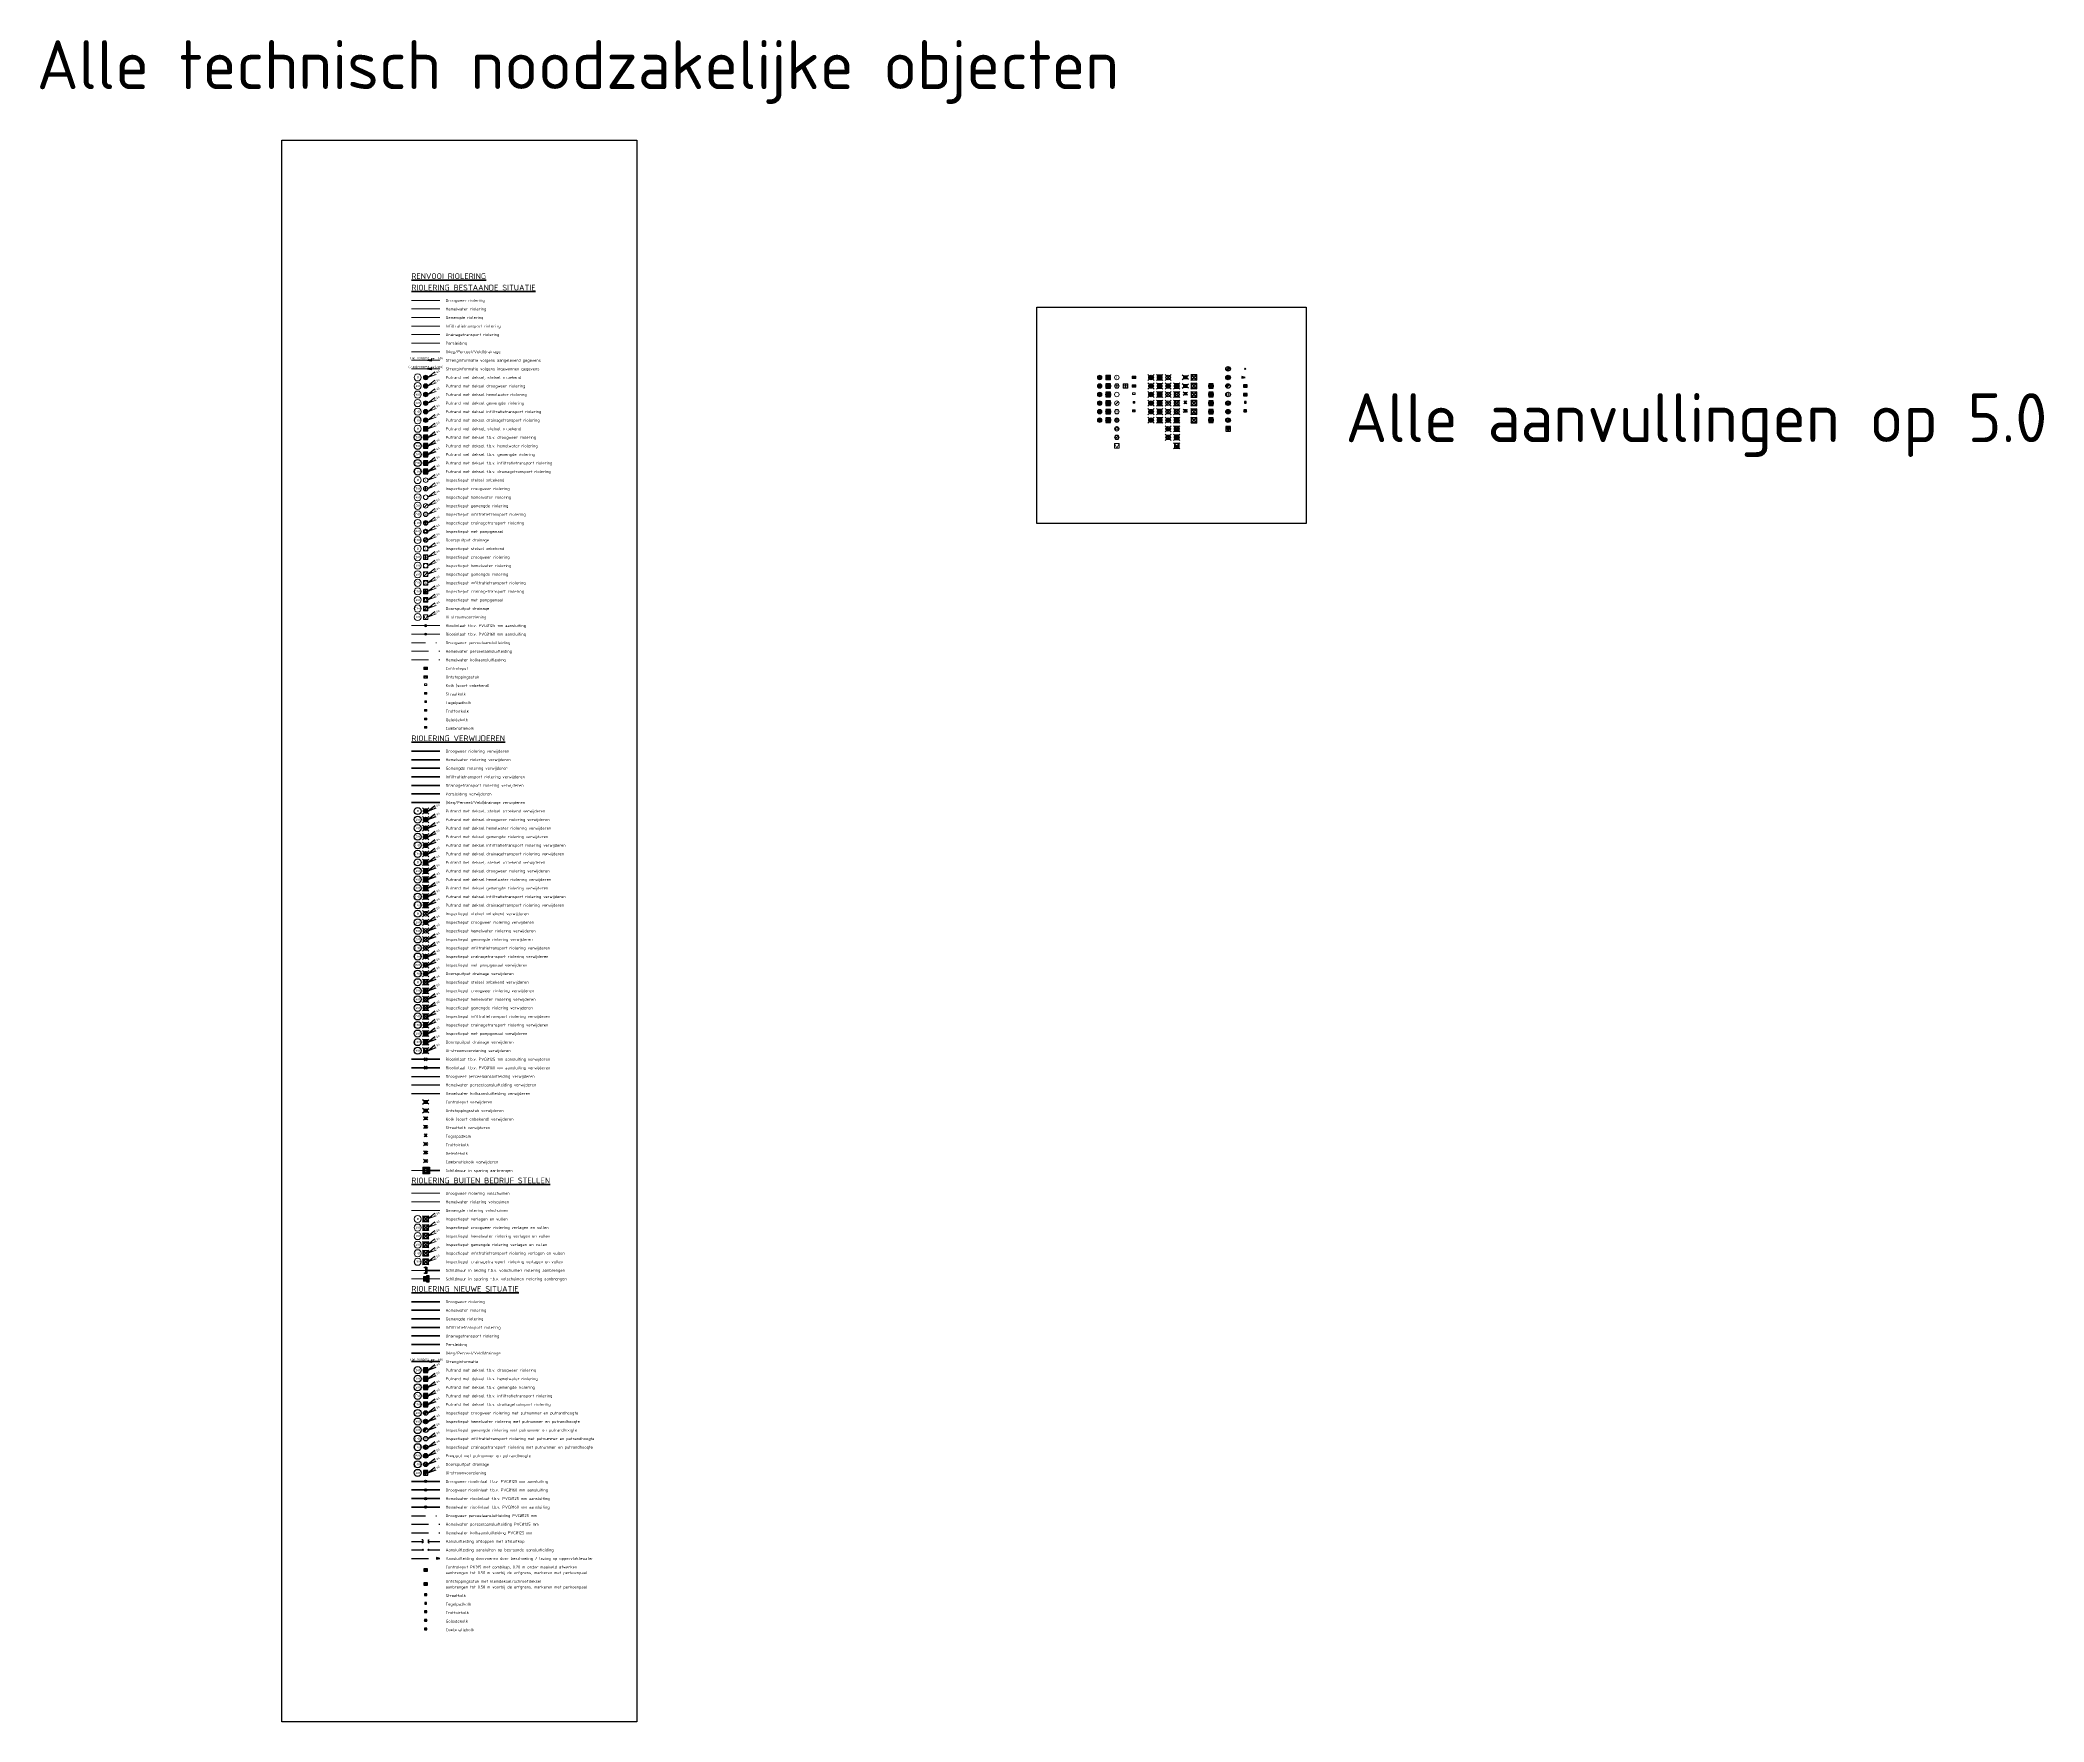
# Model space of a CAD drawing. Header units: metres. Extents: x 3957 to 4309, y 1331 to 1626.
import ezdxf
from ezdxf.enums import TextEntityAlignment as Align
from ezdxf.lldxf.tags import DXFTag

# ---------------------------------------------------------------- set-up
doc = ezdxf.new("R2010")
doc.units = ezdxf.units.M
for name, pattern in [('RI-DRAINAGE-SO', [19.2, 6, -1.8, 1.8, -1.8, 2.4, -1.8, 1.8, -1.8]), ('RI-DWA-SO', [11, 5, -3, 0, -3]), ('RI-DWA_AANSLUITLEIDING-SO', [6.1, 2.5, -1.8, 0, -1.8]), ('RI-GWA-SO', [18.45, 6, -1.8, 1.75, -1.8, 1.75, -1.8, 1.75, -1.8]), ('RI-HWA-SO', [7.4, 5, -2.4]), ('RI-HWA_AANSLUITLEIDING-SO', [4.8, 3, -1.8]), ('RI-ITR-SO', [10.4, 5, -1.8, 0, -1.8, 0, -1.8])]:
    doc.linetypes.add(name, pattern=pattern)
for name, color, linetype, lineweight in [('B-WE-RI-DRAINAGE_DRAIN-G', 90, 'RI-DRAINAGE-SO', 18), ('B-WE-RI-DRAINAGE_PUT-S', 90, 'Continuous', 18), ('B-WE-RI-DRAINAGE_PUTDEKSELNIVEAU-S', 90, 'Continuous', 18), ('B-WE-RI-DRAINAGE_PUTNUMMER-S', 90, 'Continuous', 18), ('B-WE-RI-DRAINAGE_RIOOLPUT_DEKSEL-S', 90, 'Continuous', 18), ('B-WE-RI-DRAINAGE_RIOOLPUT_INSPECTIEPUT-S', 90, 'Continuous', 18), ('B-WE-RI-DRAINAGE_RIOOLPUT_VERLAGEN-S', 90, 'Continuous', 18), ('B-WE-RI-DRAINAGE_TRANSPORTLEIDING-G', 90, 'RI-DRAINAGE-SO', 18), ('B-WE-RI-DWA_HULPSTUK-S', 20, 'Continuous', 18), ('B-WE-RI-DWA_PERCEELAANSLUITLEIDING-G', 20, 'RI-DWA_AANSLUITLEIDING-SO', 18), ('B-WE-RI-DWA_PUTDEKSELNIVEAU-S', 20, 'Continuous', 18), ('B-WE-RI-DWA_PUTNUMMER-S', 20, 'Continuous', 18), ('B-WE-RI-DWA_RIOOLLEIDING-G', 20, 'RI-DWA-SO', 18), ('B-WE-RI-DWA_RIOOLLEIDING-VOLSCHUIMEN-G', 20, 'RI-VOLSCHUIMEN-SO', 18), ('B-WE-RI-DWA_RIOOLPUT_DEKSEL-S', 20, 'Continuous', 18), ('B-WE-RI-DWA_RIOOLPUT_INSPECTIEPUT-S', 20, 'Continuous', 18), ('B-WE-RI-DWA_RIOOLPUT_POMPPUT-S', 20, 'Continuous', 18), ('B-WE-RI-DWA_RIOOLPUT_VERLAGEN-S', 20, 'Continuous', 18), ('B-WE-RI-DWA_STROMINGSRICHTING-S', 20, 'Continuous', 18), ('B-WE-RI-GWA_PUTDEKSELNIVEAU-S', 30, 'Continuous', 18), ('B-WE-RI-GWA_PUTNUMMER-S', 30, 'Continuous', 18), ('B-WE-RI-GWA_RIOOLLEIDING-G', 30, 'RI-GWA-SO', 18), ('B-WE-RI-GWA_RIOOLLEIDING-VOLSCHUIMEN-G', 30, 'RI-VOLSCHUIMEN-SO', 18), ('B-WE-RI-GWA_RIOOLPUT_DEKSEL-S', 30, 'Continuous', 18), ('B-WE-RI-GWA_RIOOLPUT_INSPECTIEPUT-S', 30, 'Continuous', 18), ('B-WE-RI-GWA_RIOOLPUT_VERLAGEN-S', 30, 'Continuous', 18), ('B-WE-RI-HWA_HULPSTUK-S', 150, 'Continuous', 18), ('B-WE-RI-HWA_KOLK-S', 150, 'Continuous', 18), ('B-WE-RI-HWA_KOLK_COMBIKOLK-S', 150, 'Continuous', 18), ('B-WE-RI-HWA_KOLK_GELEIDEKOLK-S', 150, 'Continuous', 18), ('B-WE-RI-HWA_KOLK_STRAATKOLK-S', 150, 'Continuous', 18), ('B-WE-RI-HWA_KOLK_TEGELPADKOLK-S', 150, 'Continuous', 18), ('B-WE-RI-HWA_KOLK_TROTTOIRKOLK-S', 150, 'Continuous', 18), ('B-WE-RI-HWA_KOLKAANSLUITLEIDING-G', 150, 'RI-HWA_AANSLUITLEIDING-SO', 18), ('B-WE-RI-HWA_PERCEELAANSLUITLEIDING-G', 150, 'RI-HWA_AANSLUITLEIDING-SO', 18), ('B-WE-RI-HWA_PUTDEKSELNIVEAU-S', 150, 'Continuous', 18), ('B-WE-RI-HWA_PUTNUMMER-S', 150, 'Continuous', 18), ('B-WE-RI-HWA_RIOOLLEIDING-G', 150, 'RI-HWA-SO', 18), ('B-WE-RI-HWA_RIOOLLEIDING_VOLSCHUIMEN-G', 150, 'RI-VOLSCHUIMEN-SO', 18), ('B-WE-RI-HWA_RIOOLPUT_DEKSEL-S', 150, 'Continuous', 18), ('B-WE-RI-HWA_RIOOLPUT_INSPECTIEPUT-S', 150, 'Continuous', 18), ('B-WE-RI-HWA_RIOOLPUT_VERLAGEN-S', 150, 'Continuous', 18), ('B-WE-RI-HWA_STROMINGSRICHTING-S', 150, 'Continuous', 18), ('B-WE-RI-HWA_UITLAATCONSTRUCTIE-S', 150, 'Continuous', 18), ('B-WE-RI-ITR_PUTDEKSELNIVEAU-S', 140, 'Continuous', 18), ('B-WE-RI-ITR_PUTNUMMER-S', 140, 'Continuous', 18), ('B-WE-RI-ITR_RIOOLPUT_DEKSEL-S', 140, 'Continuous', 18), ('B-WE-RI-ITR_RIOOLPUT_INSPECTIEPUT-S', 140, 'Continuous', 18), ('B-WE-RI-ITR_RIOOLPUT_VERLAGEN-S', 140, 'Continuous', 18), ('B-WE-RI-ITR_TRANSPORTLEIDING-G', 140, 'RI-ITR-SO', 18), ('B-WE-RI-OVERIG_PUTDEKSELNIVEAU-S', 10, 'Continuous', 18), ('B-WE-RI-OVERIG_PUTNUMMER-S', 10, 'Continuous', 18), ('B-WE-RI-OVERIG_RIOOLPUT_DEKSEL-S', 10, 'Continuous', 18), ('B-WE-RI-OVERIG_RIOOLPUT_INSPECTIE-S', 10, 'Continuous', 18), ('B-WE-RI-OVERIG_RIOOLPUT_VERLAGEN-S', 10, 'Continuous', 18), ('B-WE-RI-PERSLEIDING-G', 210, 'RI-PERS-SO', 18), ('N-WE-RI-DRAINAGE_DRAIN-G', 90, 'RI-DRAINAGE-SO', 35), ('N-WE-RI-DRAINAGE_PUT-S', 90, 'Continuous', 25), ('N-WE-RI-DRAINAGE_PUTDEKSELNIVEAU-S', 90, 'Continuous', 25), ('N-WE-RI-DRAINAGE_PUTNUMMER-S', 90, 'Continuous', 25), ('N-WE-RI-DRAINAGE_RIOOLPUT_DEKSEL-S', 90, 'Continuous', 25), ('N-WE-RI-DRAINAGE_RIOOLPUT_INSPECTIEPUT-S', 90, 'Continuous', 25), ('N-WE-RI-DRAINAGE_TRANSPORTLEIDING-G', 90, 'RI-DRAINAGE-SO', 35), ('N-WE-RI-DWA_HULPSTUK-S', 20, 'Continuous', 25), ('N-WE-RI-DWA_PERCEELAANSLUITLEIDING-G', 20, 'RI-DWA_AANSLUITLEIDING-SO', 25), ('N-WE-RI-DWA_PUTDEKSELNIVEAU-S', 20, 'Continuous', 25), ('N-WE-RI-DWA_PUTNUMMER-S', 20, 'Continuous', 25), ('N-WE-RI-DWA_RIOOLLEIDING-G', 20, 'RI-DWA-SO', 35), ('N-WE-RI-DWA_RIOOLPUT_DEKSEL-S', 20, 'Continuous', 25), ('N-WE-RI-DWA_RIOOLPUT_INSPECTIEPUT-S', 20, 'Continuous', 25), ('N-WE-RI-DWA_RIOOLPUT_POMPPUT-S', 20, 'Continuous', 25), ('N-WE-RI-DWA_SCHILDMUUR-S', 20, 'Continuous', 25), ('N-WE-RI-DWA_STROMINGSRICHTING-S', 20, 'Continuous', 25), ('N-WE-RI-GWA_PUTDEKSELNIVEAU-S', 30, 'Continuous', 25), ('N-WE-RI-GWA_PUTNUMMER-S', 30, 'Continuous', 25), ('N-WE-RI-GWA_RIOOLLEIDING-G', 30, 'RI-GWA-SO', 35), ('N-WE-RI-GWA_RIOOLPUT_DEKSEL-S', 30, 'Continuous', 25), ('N-WE-RI-GWA_RIOOLPUT_INSPECTIEPUT-S', 30, 'Continuous', 25), ('N-WE-RI-HWA_HULPSTUK-S', 150, 'Continuous', 25), ('N-WE-RI-HWA_KOLK_COMBIKOLK-S', 150, 'Continuous', 25), ('N-WE-RI-HWA_KOLK_GELEIDEKOLK-S', 150, 'Continuous', 25), ('N-WE-RI-HWA_KOLK_STRAATKOLK-S', 150, 'Continuous', 25), ('N-WE-RI-HWA_KOLK_TEGELPADKOLK-S', 150, 'Continuous', 25), ('N-WE-RI-HWA_KOLK_TROTTOIRKOLK-S', 150, 'Continuous', 25), ('N-WE-RI-HWA_KOLKAANSLUITLEIDING-G', 150, 'RI-HWA_AANSLUITLEIDING-SO', 25), ('N-WE-RI-HWA_PERCEELAANSLUITLEIDING-G', 150, 'RI-HWA_AANSLUITLEIDING-SO', 25), ('N-WE-RI-HWA_PUTDEKSELNIVEAU-S', 150, 'Continuous', 25), ('N-WE-RI-HWA_PUTNUMMER-S', 150, 'Continuous', 25), ('N-WE-RI-HWA_RIOOLLEIDING-G', 150, 'RI-HWA-SO', 35), ('N-WE-RI-HWA_RIOOLPUT_DEKSEL-S', 150, 'Continuous', 25), ('N-WE-RI-HWA_RIOOLPUT_INSPECTIEPUT-S', 150, 'Continuous', 25), ('N-WE-RI-HWA_UITLAATCONSTRUCTIE-S', 150, 'Continuous', 25), ('N-WE-RI-ITR_PUTDEKSELNIVEAU-S', 140, 'Continuous', 25), ('N-WE-RI-ITR_PUTNUMMER-S', 140, 'Continuous', 25), ('N-WE-RI-ITR_RIOOLPUT_DEKSEL-S', 140, 'Continuous', 25), ('N-WE-RI-ITR_RIOOLPUT_INSPECTIEPUT-S', 140, 'Continuous', 25), ('N-WE-RI-ITR_TRANSPORTLEIDING-G', 140, 'RI-ITR-SO', 35), ('N-WE-RI-PERSLEIDING-G', 210, 'RI-PERS-SO', 35), ('V-WE-RI-DRAINAGE_DRAIN-G', 90, 'V-RI-DRAINAGE-SO', 35), ('V-WE-RI-DRAINAGE_PUT-S', 90, 'Continuous', 25), ('V-WE-RI-DRAINAGE_PUTDEKSELNIVEAU-S', 90, 'Continuous', 25), ('V-WE-RI-DRAINAGE_PUTNUMMER-S', 90, 'Continuous', 25), ('V-WE-RI-DRAINAGE_RIOOLPUT_DEKSEL-S', 90, 'Continuous', 25), ('V-WE-RI-DRAINAGE_RIOOLPUT_INSPECTIEPUT-S', 90, 'Continuous', 25), ('V-WE-RI-DRAINAGE_TRANSPORTLEIDING-G', 90, 'V-RI-DRAINAGE-SO', 35), ('V-WE-RI-DWA_HULPSTUK-S', 20, 'Continuous', 25), ('V-WE-RI-DWA_PERCEELAANSLUITLEIDING-G', 20, 'V-RI-DWA_AANSLUITLEIDING-SO', 25), ('V-WE-RI-DWA_PUTDEKSELNIVEAU-S', 20, 'Continuous', 25), ('V-WE-RI-DWA_PUTNUMMER-S', 20, 'Continuous', 25), ('V-WE-RI-DWA_RIOOLLEIDING-G', 20, 'V-RI-DWA-SO', 35), ('V-WE-RI-DWA_RIOOLPUT_DEKSEL-S', 20, 'Continuous', 25), ('V-WE-RI-DWA_RIOOLPUT_INSPECTIEPUT-S', 20, 'Continuous', 25), ('V-WE-RI-DWA_RIOOLPUT_POMPPUT-S', 20, 'Continuous', 25), ('V-WE-RI-DWA_RIOOLPUT_VERLAGEN-S', 20, 'Continuous', 25), ('V-WE-RI-GWA_PUTDEKSELNIVEAU-S', 30, 'Continuous', 25), ('V-WE-RI-GWA_PUTNUMMER-S', 30, 'Continuous', 25), ('V-WE-RI-GWA_RIOOLLEIDING-G', 30, 'V-RI-GWA-SO', 35), ('V-WE-RI-GWA_RIOOLPUT_DEKSEL-S', 30, 'Continuous', 25), ('V-WE-RI-GWA_RIOOLPUT_INSPECTIEPUT-S', 30, 'Continuous', 25), ('V-WE-RI-HWA_HULPSTUK-S', 150, 'Continuous', 25), ('V-WE-RI-HWA_KOLK-S', 150, 'Continuous', 25), ('V-WE-RI-HWA_KOLK_COMBIKOLK-S', 150, 'Continuous', 25), ('V-WE-RI-HWA_KOLK_GELEIDEKOLK-S', 150, 'Continuous', 25), ('V-WE-RI-HWA_KOLK_STRAATKOLK-S', 150, 'Continuous', 25), ('V-WE-RI-HWA_KOLK_TEGELPADKOLK-S', 150, 'Continuous', 25), ('V-WE-RI-HWA_KOLK_TROTTOIRKOLK-S', 150, 'Continuous', 25), ('V-WE-RI-HWA_KOLKAANSLUITLEIDING-G', 150, 'V-RI-HWA_AANSLUITLEIDING-SO', 25), ('V-WE-RI-HWA_PERCEELAANSLUITLEIDING-G', 150, 'V-RI-HWA_AANSLUITLEIDING-SO', 25), ('V-WE-RI-HWA_PUTDEKSELNIVEAU-S', 150, 'Continuous', 25), ('V-WE-RI-HWA_PUTNUMMER-S', 150, 'Continuous', 25), ('V-WE-RI-HWA_RIOOLLEIDING-G', 150, 'V-RI-HWA-SO', 35), ('V-WE-RI-HWA_RIOOLPUT_DEKSEL-S', 150, 'Continuous', 25), ('V-WE-RI-HWA_RIOOLPUT_INSPECTIEPUT-S', 150, 'Continuous', 25), ('V-WE-RI-HWA_UITLAATCONSTRUCTIE-S', 150, 'Continuous', 25), ('V-WE-RI-ITR_PUTDEKSELNIVEAU-S', 140, 'Continuous', 25), ('V-WE-RI-ITR_PUTNUMMER-S', 140, 'Continuous', 25), ('V-WE-RI-ITR_RIOOLPUT_DEKSEL-S', 140, 'Continuous', 25), ('V-WE-RI-ITR_RIOOLPUT_INSPECTIEPUT-S', 140, 'Continuous', 25), ('V-WE-RI-ITR_TRANSPORTLEIDING-G', 140, 'V-RI-ITR-SO', 35), ('V-WE-RI-OVERIG_PUTDEKSELNIVEAU-S', 10, 'Continuous', 25), ('V-WE-RI-OVERIG_PUTNUMMER-S', 10, 'Continuous', 25), ('V-WE-RI-OVERIG_RIOOLPUT_DEKSEL-S', 10, 'Continuous', 25), ('V-WE-RI-OVERIG_RIOOLPUT_INSPECTIE-S', 10, 'Continuous', 25), ('V-WE-RI-PERSLEIDING-G', 210, 'V-RI-PERS-SO', 35), ('X-XX-AL-LEGENDA-T25', 7, 'Continuous', 25), ('X-XX-AL-LEGENDA-T50', 130, 'Continuous', 50)]:
    doc.layers.add(name, color=color, linetype=linetype, lineweight=lineweight)
doc.styles.add('NLCS-ISO', font='NLCS-ISO.ttf')
doc.styles.add('NLCS-ISO-ANNOTATIEF-T25', font='NLCS-ISO.ttf', dxfattribs={"height": 2.5})
doc.styles.add('NLCS-ISO-ANNOTATIEF-T50', font='NLCS-ISO.ttf', dxfattribs={"height": 5})
doc.styles.get("Standard").update_dxf_attribs({"font": 'arial.ttf'})
tags = doc.linetypes.add('RI-PERS-SO', pattern='A,7,-2,["P",Standard,S=1.8,R=0,X=-0.5,Y=-0.9],-2,7,-2,[102,NLCS.SHX,S=1,R=180,X=0,Y=0],-2', length=22).pattern_tags.tags
tags[6] = DXFTag(74, 10)
doc.linetypes.add('RI-VOLSCHUIMEN-SO', pattern='A,0,[50,NLCS.SHX,S=0.5,R=0,X=0,Y=0],4', length=4)
doc.linetypes.add('V-RI-DRAINAGE-SO', pattern='A,3,[24,NLCS.SHX,S=1,R=0,X=0,Y=0],3,-1.8,1.8,-1.8,2.4,-1.8,1.8,-1.8', length=19.2)
doc.linetypes.add('V-RI-DWA-SO', pattern='A,2.5,[24,NLCS.SHX,S=1,R=0,X=0,Y=0],2.5,-3,0,-3', length=11)
doc.linetypes.add('V-RI-DWA_AANSLUITLEIDING-SO', pattern='A,1.25,[24,NLCS.SHX,S=0.5,R=0,X=0,Y=0],1.25,-1.8,0,-1.8,2.5,-1.8,0,-1.8', length=12.2)
doc.linetypes.add('V-RI-GWA-SO', pattern='A,3,[24,NLCS.SHX,S=1,R=0,X=0,Y=0],3,-3', length=9)
doc.linetypes.add('V-RI-HWA-SO', pattern='A,2.5,[24,NLCS.SHX,S=1,R=0,X=0,Y=0],2.5,-1.8', length=6.8)
doc.linetypes.add('V-RI-HWA_AANSLUITLEIDING-SO', pattern='A,1.5,[24,NLCS.SHX,S=1,R=0,X=0,Y=0],1.5,-1.8,3,-1.8,3,-1.8,3,-1.8', length=19.2)
doc.linetypes.add('V-RI-ITR-SO', pattern='A,2.5,[24,NLCS.SHX,S=1,R=0,X=0,Y=0],2.5,-2.4,0,-2.4,0,-2.4', length=12.2)
tags = doc.linetypes.add('V-RI-PERS-SO', pattern='A,3.5,[24,NLCS.SHX,S=1,R=0,X=0,Y=0],3.5,-2,["P",Standard,S=1.8,R=0,X=-0.5,Y=-0.9],-2,3.5,[24,NLCS.SHX,S=0.5,R=0,X=0,Y=0],3.5,-2,[102,NLCS.SHX,S=1,R=180,X=0,Y=0],-2', length=22).pattern_tags.tags
tags[14] = DXFTag(74, 10)

# ---------------------------------------------------------------- blocks, each defined once
blk = doc.blocks.new('SRI-PUT_DEKSEL_OVERIG-SO')
at = {"true_color": 0xffffff}
h = blk.add_hatch(color=7, dxfattribs=at)
h.dxf.hatch_style = 1
h.paths.add_polyline_path([(-2, -2), (2, -2), (2, 2), (-2, 2)])
at = {"flags": 128}
blk.add_lwpolyline([(-2, -2), (2, -2), (2, 2), (-2, 2)], close=True, dxfattribs=at)
for radius in [2, 1.9]:
    blk.add_circle((0, 0), radius)
at = {"style": 'NLCS-ISO'}
blk.add_text('I', height=1.3, dxfattribs=at).set_placement((0, 0), align=Align.MIDDLE_CENTER)
blk = doc.blocks.new('SRI-PUT_VERLAGEN-SO')
h = blk.add_hatch(color=256)
h.dxf.hatch_style = 1
h.paths.add_polyline_path([(-2, -2), (2, -2), (2, 2), (-2, 2)], flags=16)
h.paths.add_polyline_path([(-2.5, -2.5), (2.5, -2.5), (2.5, 2.5), (-2.5, 2.5)])
for p, q in [((-2.7, -2.7), (2.7, 2.7)), ((2.7, -2.7), (-2.7, 2.7))]:
    blk.add_line(p, q)
at = {"flags": 128}
for points in [[(-2.5, -2.5), (2.5, -2.5), (2.5, 2.5), (-2.5, 2.5)], [(-2, -2), (2, -2), (2, 2), (-2, 2)]]:
    blk.add_lwpolyline(points, close=True, dxfattribs=at)
blk.add_circle((0, 0), 2)
at = {"style": 'NLCS-ISO'}
blk.add_text('I', height=2.5, dxfattribs=at).set_placement((0, 0), align=Align.MIDDLE_CENTER)
blk = doc.blocks.new('*U18')
at = {"ltscale": 0.1}
blk.add_hatch(color=256, dxfattribs=at).paths.add_polyline_path([(0, 0), (5, 0.8), (5, -0.8)])
at = {"ltscale": 0.1, "flags": 128}
blk.add_lwpolyline([(0, 0), (5, 0.8), (5, -0.8)], close=True, dxfattribs=at)
at = {"style": 'NLCS-ISO'}
for tag, p in [('Strenglengte:', (-10, 0.2)), ('Afschot:', (-5, 0.2)), ('Materiaal:', (0.3, 0.2)), ('Strengnummer:', (6, 0.2))]:
    blk.add_attdef(tag, text='', height=1.8, dxfattribs=at).set_placement(p, align=Align.BOTTOM_CENTER)
blk.add_attdef('BOB-Links:', text='', height=1.8, dxfattribs=at).set_placement((-15, 0.2), align=Align.BOTTOM_LEFT)
blk.add_attdef('BOB-Rechts:', text='', height=1.8, dxfattribs=at).set_placement((15, 0.2), align=Align.BOTTOM_RIGHT)
blk = doc.blocks.new('*U17')
at = {"ltscale": 0.1}
blk.add_hatch(color=256, dxfattribs=at).paths.add_polyline_path([(0, 0), (5, 0.8), (5, -0.8)])
at = {"ltscale": 0.1, "flags": 128}
blk.add_lwpolyline([(0, 0), (5, 0.8), (5, -0.8)], close=True, dxfattribs=at)
at = {"style": 'NLCS-ISO'}
for tag, p in [('Strenglengte:', (-10, 0.2)), ('Afschot:', (-5, 0.2)), ('Materiaal:', (0.3, 0.2)), ('Strengnummer:', (6, 0.2))]:
    blk.add_attdef(tag, text='', height=1.8, dxfattribs=at).set_placement(p, align=Align.BOTTOM_CENTER)
blk.add_attdef('BOB-Links:', text='', height=1.8, dxfattribs=at).set_placement((-15, 0.2), align=Align.BOTTOM_LEFT)
blk.add_attdef('BOB-Rechts:', text='', height=1.8, dxfattribs=at).set_placement((15, 0.2), align=Align.BOTTOM_RIGHT)
blk = doc.blocks.new('SRI-HULP_INLAAT_160MM-SO')
h = blk.add_hatch(color=256)
h.dxf.hatch_style = 1
h.paths.add_polyline_path([(0, 0.7), (0, 0), (0.7, 0, 0.414214)])
h.paths.add_polyline_path([(0, 0), (-0.7, 0, 0.414214), (0, -0.7)])
for p, q in [((-0.7, 0), (0.7, 0)), ((0, 0.7), (0, -0.7))]:
    blk.add_line(p, q)
for radius in [1, 0.71]:
    blk.add_circle((0, 0), radius)
blk = doc.blocks.new('SRI-HULP_INLAAT_125MM-SO')
h = blk.add_hatch(color=256)
h.dxf.hatch_style = 1
h.paths.add_polyline_path([(-0.7, 0.7, 0.198912), (-1, 0, 0.198912), (-0.7, -0.7), (0, 0)])
h = blk.add_hatch(color=256)
h.dxf.hatch_style = 1
h.paths.add_polyline_path([(0.7, -0.7, 0.198912), (1, 0, 0.198912), (0.7, 0.7), (0, 0)])
for p, q in [((-0.7, 0.7), (0.7, -0.7)), ((-0.7, -0.7), (0.7, 0.7))]:
    blk.add_line(p, q)
blk.add_circle((0, 0), 1)
blk = doc.blocks.new('B-SRI-KOLK_STRAAT-SO')
for p, q in [((-1.125, 0), (1.125, 1.5)), ((1.125, 0), (-1.125, 1.5))]:
    blk.add_line(p, q)
blk.add_lwpolyline([(-1.125, 0), (1.125, 0), (1.125, 1.5), (-1.125, 1.5)], close=True)
blk = doc.blocks.new('B-SRI-KOLK_TROTTOIR-SO')
blk.add_line((-1.125, 0), (1.125, 1.5))
at = {"flags": 128}
blk.add_lwpolyline([(-1.125, 0), (1.125, 0), (1.125, 1.5), (-1.125, 1.5)], close=True, dxfattribs=at)
blk = doc.blocks.new('B-SRI-KOLK_COMBINATIE-SO')
for q in [(1.125, 1.5), (1.125, 0.4)]:
    blk.add_line((-1.125, 0.4), q)
blk.add_lwpolyline([(-1.125, 0), (1.125, 0), (1.125, 1.5), (-1.125, 1.5)], close=True)
blk = doc.blocks.new('SRI-KOLK-SO')
at = {"flags": 128}
blk.add_lwpolyline([(-1.125, 0), (1.125, 0), (1.125, 1.5), (-1.125, 1.5)], close=True, dxfattribs=at)
blk = doc.blocks.new('SRI-HULP_CONTROLEPUT-SO')
h = blk.add_hatch(color=256)
h.dxf.hatch_style = 1
h.paths.add_polyline_path([(0.1, 1, 0.031281), (-0.1, 1, 0.041169), (0, 0.7, 0.041169)])
h.paths.add_polyline_path([(0, 0.7, -0.132759), (-0.6, -0.3, -0.132759), (0.6, -0.3, -0.132759)])
h.paths.add_polyline_path([(-0.6, -0.3, 0.041169), (-0.9, -0.5, 0.031281), (-0.9, -0.6, 0.041169)])
h.paths.add_polyline_path([(0.6, -0.3, 0.041169), (0.9, -0.6, 0.031281), (0.9, -0.5, 0.041169)])
at = {"flags": 128}
blk.add_lwpolyline([(-1.6, -1), (1.6, -1), (1.6, 1), (-1.6, 1)], close=True, dxfattribs=at)
blk.add_circle((0, 0), 1.05)
at = {"color": 0, "linetype": 'ByBlock', "lineweight": -2}
for centre, start, end in [((-2.2, 1.3), 305.4455, 354.5545), ((2.2, 1.3), 185.4455, 234.5545), ((0, -2.5), 65.4455, 114.5545)]:
    blk.add_arc(centre, 2.26, start, end, dxfattribs=at)
blk = doc.blocks.new('SRI-HULP_ONTSTOPPINGSSTUK-SO')
for points in [[(-0.9, 0.6, 0.148069), (-1, 0, 0.148069), (-0.9, -0.6), (0, 0)], [(0, 0), (0.9, -0.6, 0.148069), (1, 0, 0.148069), (0.9, 0.6)]]:
    blk.add_hatch(color=256).paths.add_polyline_path(points)
for p, q in [((0.9, 0.6), (-0.9, -0.6)), ((-0.9, 0.6), (0.9, -0.6)), ((-0.9, -0.6), (0.9, 0.6))]:
    blk.add_line(p, q)
at = {"flags": 128}
blk.add_lwpolyline([(-1.6, -1), (1.6, -1), (1.6, 1), (-1.6, 1)], close=True, dxfattribs=at)
blk.add_circle((0, 0), 1.05)
blk = doc.blocks.new('V-SRI-HULP_INLAAT_160MM-SO')
h = blk.add_hatch(color=256)
h.dxf.hatch_style = 1
h.paths.add_polyline_path([(0, 0.7), (0, 0), (0.7, 0, 0.414214)])
h.paths.add_polyline_path([(0, 0), (-0.7, 0, 0.414214), (0, -0.7)])
for p, q in [((-0.7, 0.7), (0.7, -0.7)), ((-0.7, -0.7), (0.7, 0.7)), ((0, 0.7), (0, -0.7)), ((-0.7, 0), (0.7, 0))]:
    blk.add_line(p, q)
at = {"flags": 128}
for points in [[(-1.3, 1.3), (1.3, -1.3)], [(1.3, 1.3), (-1.3, -1.3)]]:
    blk.add_lwpolyline(points, dxfattribs=at)
for radius in [1, 0.71]:
    blk.add_circle((0, 0), radius)
blk = doc.blocks.new('V-SRI-HULP_INLAAT_125MM-SO')
h = blk.add_hatch(color=256)
h.dxf.hatch_style = 1
h.paths.add_polyline_path([(-0.7, 0.7, 0.198912), (-1, 0, 0.198912), (-0.7, -0.7), (0, 0)])
h = blk.add_hatch(color=256)
h.dxf.hatch_style = 1
h.paths.add_polyline_path([(0.7, -0.7, 0.198912), (1, 0, 0.198912), (0.7, 0.7), (0, 0)])
for p, q in [((-0.7, 0.7), (0.7, -0.7)), ((-0.7, -0.7), (0.7, 0.7))]:
    blk.add_line(p, q)
at = {"flags": 128}
for points in [[(-1.3, 1.3), (1.3, -1.3)], [(1.3, 1.3), (-1.3, -1.3)]]:
    blk.add_lwpolyline(points, dxfattribs=at)
blk.add_circle((0, 0), 1)
blk = doc.blocks.new('V-SRI-KOLK_STRAAT-SO')
h = blk.add_hatch(color=256)
h.dxf.hatch_style = 1
h.paths.add_polyline_path([(-1.125, 0), (0, 0.75), (-1.125, 1.5)])
h.paths.add_polyline_path([(1.125, 0), (1.125, 1.5), (0, 0.75)])
for p, q in [((-1.875, -0.5), (1.875, 2)), ((1.875, -0.5), (-1.875, 2)), ((-1.125, 0), (1.125, 1.5)), ((1.125, 0), (-1.125, 1.5))]:
    blk.add_line(p, q)
blk.add_lwpolyline([(-1.125, 0), (1.125, 0), (1.125, 1.5), (-1.125, 1.5)], close=True)
blk = doc.blocks.new('V-SRI-KOLK_COMBINATIE-SO')
h = blk.add_hatch(color=256)
h.dxf.hatch_style = 1
h.paths.add_polyline_path([(-1.125, 0.4), (-1.125, 0), (1.125, 0), (1.125, 1.5)])
for p, q in [((-1.875, -0.5), (1.875, 2)), ((1.875, -0.5), (-1.875, 2)), ((-1.125, 0.4), (1.125, 1.5)), ((-1.125, 0.4), (1.125, 0.4))]:
    blk.add_line(p, q)
blk.add_lwpolyline([(-1.125, 0), (1.125, 0), (1.125, 1.5), (-1.125, 1.5)], close=True)
blk = doc.blocks.new('V-SRI-KOLK-SO')
for p, q in [((-1.875, -0.5), (1.875, 2)), ((1.875, -0.5), (-1.875, 2))]:
    blk.add_line(p, q)
at = {"flags": 128}
blk.add_lwpolyline([(-1.125, 0), (1.125, 0), (1.125, 1.5), (-1.125, 1.5)], close=True, dxfattribs=at)
blk = doc.blocks.new('V-SRI-HULP_CONTROLEPUT-SO')
h = blk.add_hatch(color=256)
h.dxf.hatch_style = 1
h.paths.add_polyline_path([(-0.9, -0.6, 0.174883), (0, 0.7, -0.041169), (-0.1, 1, 0.396012), (-1, 0, 0.147593)])
h.paths.add_polyline_path([(0, 0.7, -0.132759), (-0.6, -0.3, -0.132759), (0.6, -0.3, -0.132759)], flags=17)
h.paths.add_polyline_path([(-0.6, -0.3, -0.174883), (0.9, -0.5, 0.115778), (1, 0, 0.396012), (0.1, 1, -0.174883)])
h.paths.add_polyline_path([(-0.1, 1, 0.174883), (0.6, -0.3, -0.041169), (0.9, -0.5, 0.115778), (1, 0, 0.432652)])
for p, q in [((2.8, -1.9), (-2.8, 1.9)), ((-2.8, -1.9), (2.8, 1.9))]:
    blk.add_line(p, q)
at = {"flags": 128}
blk.add_lwpolyline([(-1.6, -1), (1.6, -1), (1.6, 1), (-1.6, 1)], close=True, dxfattribs=at)
blk.add_circle((0, 0), 1.05)
at = {"color": 0, "linetype": 'ByBlock', "lineweight": -2}
for centre, start, end in [((-2.2, 1.3), 305.4455, 354.5545), ((2.2, 1.3), 185.4455, 234.5545), ((0, -2.5), 65.4455, 114.5545)]:
    blk.add_arc(centre, 2.26, start, end, dxfattribs=at)
blk = doc.blocks.new('V-SRI-HULP_ONTSTOPPINGSSTUK-SO')
for points in [[(-0.9, 0.6, 0.148069), (-1, 0, 0.148069), (-0.9, -0.6), (0, 0)], [(0, 0), (0.9, -0.6, 0.148069), (1, 0, 0.148069), (0.9, 0.6)]]:
    blk.add_hatch(color=256).paths.add_polyline_path(points)
for p, q in [((2.8, -1.9), (-2.8, 1.9)), ((-2.8, -1.9), (2.8, 1.9)), ((0.9, 0.6), (-0.9, -0.6)), ((-0.9, 0.6), (0.9, -0.6)), ((-0.9, -0.6), (0.9, 0.6))]:
    blk.add_line(p, q)
at = {"flags": 128}
blk.add_lwpolyline([(-1.6, -1), (1.6, -1), (1.6, 1), (-1.6, 1)], close=True, dxfattribs=at)
blk.add_circle((0, 0), 1.05)
blk = doc.blocks.new('SRI-SCHILDMUUR-SO')
for p, q in [((-0.9, -2.9), (-0.9, 2.9)), ((-0.9, 2.9), (0.9, 2.9)), ((-0.9, 1.7), (0.5, 2.9)), ((-0.9, 1.8), (0.4, 2.9)), ((-0.9, 0.4), (-0.1, 1.1)), ((-0.9, 0.3), (-0.1, 1)), ((0.9, 2.1), (-0.1, 2.1)), ((-0.1, 2.1), (-0.1, -2.1)), ((0.9, 2.9), (0.9, 2.1)), ((-0.9, -0.9), (-0.1, -0.2)), ((-0.9, -1), (-0.1, -0.3)), ((-0.9, -2.3), (-0.1, -1.5)), ((-0.9, -2.4), (-0.1, -1.7)), ((0.9, -2.9), (-0.9, -2.9)), ((-0.1, -2.1), (0.9, -2.1)), ((-0.1, -2.9), (0.8, -2.1)), ((0, -2.9), (0.9, -2.1)), ((0.9, -2.1), (0.9, -2.9))]:
    blk.add_line(p, q)
blk = doc.blocks.new('SRI-KOLK_STRAAT-SO')
h = blk.add_hatch(color=256)
h.dxf.hatch_style = 1
h.paths.add_polyline_path([(-1.125, 0), (0, 0.75), (-1.125, 1.5)])
h.paths.add_polyline_path([(1.125, 0), (1.125, 1.5), (0, 0.75)])
for p, q in [((-1.125, 0), (1.125, 1.5)), ((1.125, 0), (-1.125, 1.5))]:
    blk.add_line(p, q)
blk.add_lwpolyline([(-1.125, 0), (1.125, 0), (1.125, 1.5), (-1.125, 1.5)], close=True)
blk = doc.blocks.new('SRI-HULP_EINDKAP-SO')
for p, q in [((0, -1.25), (0, 1.25)), ((0, 1.25), (0.7, 1.25)), ((0, -1.25), (0.7, -1.25))]:
    blk.add_line(p, q)
blk = doc.blocks.new('SRI-HULP_AANSLUITEN-SO')
h = blk.add_hatch(color=256)
h.dxf.hatch_style = 1
edge = h.paths.add_edge_path()
edge.add_arc((0, 0), 0.5, 0, 360)
blk.add_circle((0, 0), 0.5)
blk = doc.blocks.new('SRI-HULP_DOORVOEREN-SO')
h = blk.add_hatch(color=256)
h.dxf.hatch_style = 1
h.paths.add_polyline_path([(-3, 0.7), (-3, -0.7), (0, 0)])
at = {"color": 0, "linetype": 'ByBlock', "lineweight": -2, "flags": 128}
blk.add_lwpolyline([(-3, 0.7), (-3, -0.7), (0, 0)], close=True, dxfattribs=at)
blk = doc.blocks.new('B-SRI-KOLK_TEGELPAD-SO')
for p, q in [((-0.75, 0), (0.75, 1.5)), ((0.75, 0), (-0.75, 1.5))]:
    blk.add_line(p, q)
blk.add_lwpolyline([(-0.75, 0), (0.75, 0), (0.75, 1.5), (-0.75, 1.5)], close=True)
blk = doc.blocks.new('B-SRI-KOLK_GELEIDE-SO')
blk.add_lwpolyline([(-1.125, 0), (1.125, 0), (1.125, 1.5), (-1.125, 1.5)], close=True)
at = {"flags": 128}
blk.add_lwpolyline([(-1.125, 0), (0, 1.5), (1.125, 0)], dxfattribs=at)
blk = doc.blocks.new('V-SRI-KOLK_TROTTOIR-SO')
h = blk.add_hatch(color=256)
h.dxf.hatch_style = 1
h.paths.add_polyline_path([(1.125, 1.5), (-1.125, 1.5), (-1.125, 0)])
for p, q in [((-1.875, -0.5), (1.875, 2)), ((1.875, -0.5), (-1.875, 2)), ((-1.125, 0), (1.125, 1.5))]:
    blk.add_line(p, q)
blk.add_lwpolyline([(-1.125, 0), (1.125, 0), (1.125, 1.5), (-1.125, 1.5)], close=True)
blk = doc.blocks.new('V-SRI-KOLK_TEGELPAD-SO')
h = blk.add_hatch(color=256)
h.dxf.hatch_style = 1
h.paths.add_polyline_path([(-0.75, 0), (0, 0.75), (-0.75, 1.5)])
h.paths.add_polyline_path([(0, 0.75), (0.75, 0), (0.75, 1.5)])
for p, q in [((1.25, 2), (-1.25, -0.5)), ((-1.25, 2), (1.25, -0.5)), ((-0.75, 0), (0.75, 1.5)), ((0.75, 0), (-0.75, 1.5))]:
    blk.add_line(p, q)
blk.add_lwpolyline([(-0.75, 0), (0.75, 0), (0.75, 1.5), (-0.75, 1.5)], close=True)
blk = doc.blocks.new('V-SRI-KOLK_GELEIDE-SO')
h = blk.add_hatch(color=256)
h.dxf.hatch_style = 1
h.paths.add_polyline_path([(0, 1.5), (-1.125, 0), (1.125, 0)])
for p, q in [((-1.875, -0.5), (1.875, 2)), ((1.875, -0.5), (-1.875, 2)), ((-1.125, 0), (1.125, 1.5)), ((1.125, 0), (-1.125, 1.5))]:
    blk.add_line(p, q)
blk.add_lwpolyline([(-1.125, 0), (1.125, 0), (1.125, 1.5), (-1.125, 1.5)], close=True)
at = {"flags": 128}
blk.add_lwpolyline([(-1.125, 0), (0, 1.5), (1.125, 0)], dxfattribs=at)
blk = doc.blocks.new('SRI-KOLK_TROTTOIR-SO')
blk.add_hatch(color=256).paths.add_polyline_path([(1.125, 1.5), (-1.125, 1.5), (-1.125, 0)])
blk.add_line((-1.125, 0), (1.125, 1.5))
at = {"flags": 128}
blk.add_lwpolyline([(-1.125, 0), (1.125, 0), (1.125, 1.5), (-1.125, 1.5)], close=True, dxfattribs=at)
blk = doc.blocks.new('SRI-KOLK_TEGELPAD-SO')
h = blk.add_hatch(color=256)
h.dxf.hatch_style = 1
h.paths.add_polyline_path([(0, 0.75), (-0.75, 1.5), (-0.75, 0)])
h.paths.add_polyline_path([(0, 0.75), (0.75, 0), (0.75, 1.5)])
for p, q in [((-0.75, 0), (0.75, 1.5)), ((0.75, 0), (-0.75, 1.5))]:
    blk.add_line(p, q)
blk.add_lwpolyline([(-0.75, 0), (0.75, 0), (0.75, 1.5), (-0.75, 1.5)], close=True)
blk = doc.blocks.new('SRI-KOLK_GELEIDE-SO')
h = blk.add_hatch(color=256)
h.dxf.hatch_style = 1
h.paths.add_polyline_path([(0, 1.5), (-1.125, 0), (1.125, 0)])
blk.add_lwpolyline([(-1.125, 0), (1.125, 0), (1.125, 1.5), (-1.125, 1.5)], close=True)
at = {"flags": 128}
blk.add_lwpolyline([(-1.125, 0), (0, 1.5), (1.125, 0)], dxfattribs=at)
blk = doc.blocks.new('SRI-PUTDEKSELHOOGTE-SO')
h = blk.add_hatch(color=256)
h.dxf.hatch_style = 1
h.paths.add_polyline_path([(0, 0), (3.7, 1.4), (3, 2.5)])
for p, q in [((0, 0), (6, 5)), ((0, 0), (7.3, 2.7)), ((3, 2.5), (3.7, 1.4))]:
    blk.add_line(p, q)
at = {"style": 'NLCS-ISO'}
blk.add_attdef('PUTHGT', text='', height=1.8, rotation=30, dxfattribs=at).set_placement((5, 2.9), align=Align.MIDDLE_LEFT)
blk = doc.blocks.new('SRI-PUTNUMMER-SO')
blk.add_circle((0, 0), 3.09)
at = {"style": 'NLCS-ISO'}
blk.add_attdef('PUTNR', text='', height=1.8, dxfattribs=at).set_placement((0, 0), align=Align.MIDDLE_CENTER)
blk = doc.blocks.new('SRI-PUT_DEKSEL_DWA-SO')
at = {"true_color": 0xffffff}
h = blk.add_hatch(color=7, dxfattribs=at)
h.dxf.hatch_style = 1
h.paths.add_polyline_path([(-2, -2), (2, -2), (2, 2), (-2, 2)])
at = {"flags": 128}
blk.add_lwpolyline([(-2, -2), (2, -2), (2, 2), (-2, 2)], close=True, dxfattribs=at)
for radius in [2, 1.9]:
    blk.add_circle((0, 0), radius)
at = {"style": 'NLCS-ISO'}
blk.add_text('DWA', height=1.3, dxfattribs=at).set_placement((0, 0), align=Align.MIDDLE_CENTER)
blk = doc.blocks.new('B-SRI-UITSTROOMVOORZIENING-SO')
at = {"flags": 128}
blk.add_lwpolyline([(-2, -2), (2, -2), (2, 2), (-2, 2)], close=True, dxfattribs=at)
blk.add_lwpolyline([(-2, 2), (0, -2), (2, 2)], dxfattribs=at)
blk = doc.blocks.new('SRI-PUT_DEKSEL_DRAINAGE-SO')
at = {"true_color": 0xffffff}
h = blk.add_hatch(color=7, dxfattribs=at)
h.dxf.hatch_style = 1
h.paths.add_polyline_path([(-2, -2), (2, -2), (2, 2), (-2, 2)])
at = {"flags": 128}
blk.add_lwpolyline([(-2, -2), (2, -2), (2, 2), (-2, 2)], close=True, dxfattribs=at)
for radius in [2, 1.9]:
    blk.add_circle((0, 0), radius)
at = {"style": 'NLCS-ISO'}
blk.add_text('DR', height=1.3, dxfattribs=at).set_placement((0, 0), align=Align.MIDDLE_CENTER)
blk = doc.blocks.new('SRI-PUT_DEKSEL_GWA-SO')
at = {"true_color": 0xffffff}
h = blk.add_hatch(color=7, dxfattribs=at)
h.dxf.hatch_style = 1
h.paths.add_polyline_path([(-2, -2), (2, -2), (2, 2), (-2, 2)])
at = {"flags": 128}
blk.add_lwpolyline([(-2, -2), (2, -2), (2, 2), (-2, 2)], close=True, dxfattribs=at)
for radius in [2, 1.9]:
    blk.add_circle((0, 0), radius)
at = {"style": 'NLCS-ISO'}
blk.add_text('GWA', height=1.3, dxfattribs=at).set_placement((0, 0), align=Align.MIDDLE_CENTER)
blk = doc.blocks.new('SRI-PUT_DEKSEL_HWA-SO')
at = {"true_color": 0xffffff}
h = blk.add_hatch(color=7, dxfattribs=at)
h.dxf.hatch_style = 1
h.paths.add_polyline_path([(-2, -2), (2, -2), (2, 2), (-2, 2)])
at = {"flags": 128}
blk.add_lwpolyline([(-2, -2), (2, -2), (2, 2), (-2, 2)], close=True, dxfattribs=at)
for radius in [2, 1.9]:
    blk.add_circle((0, 0), radius)
at = {"style": 'NLCS-ISO'}
blk.add_text('HWA', height=1.3, dxfattribs=at).set_placement((0, 0), align=Align.MIDDLE_CENTER)
blk = doc.blocks.new('SRI-PUT_DEKSEL_ITR-SO')
at = {"true_color": 0xffffff}
h = blk.add_hatch(color=7, dxfattribs=at)
h.dxf.hatch_style = 1
h.paths.add_polyline_path([(-2, -2), (2, -2), (2, 2), (-2, 2)])
at = {"flags": 128}
blk.add_lwpolyline([(-2, -2), (2, -2), (2, 2), (-2, 2)], close=True, dxfattribs=at)
for radius in [2, 1.9]:
    blk.add_circle((0, 0), radius)
at = {"style": 'NLCS-ISO'}
blk.add_text('ITR', height=1.3, dxfattribs=at).set_placement((0, 0), align=Align.MIDDLE_CENTER)
blk = doc.blocks.new('SRI-KOLK_COMBINATIE-SO')
h = blk.add_hatch(color=256)
h.dxf.hatch_style = 1
h.paths.add_polyline_path([(1.125, 1.5), (-1.125, 1.5), (-1.125, 0.4)])
for q in [(1.125, 1.5), (1.125, 0.4)]:
    blk.add_line((-1.125, 0.4), q)
blk.add_lwpolyline([(-1.125, 0), (1.125, 0), (1.125, 1.5), (-1.125, 1.5)], close=True)
blk = doc.blocks.new('SRI-PUT_INSPECTIE_01-SO')
blk.add_circle((0, 0), 2)
at = {"style": 'NLCS-ISO'}
blk.add_text('I', height=2.5, dxfattribs=at).set_placement((0, 0), align=Align.MIDDLE_CENTER)
blk = doc.blocks.new('B-SRI-PUT_DWA_01-SO')
for p, q in [((-2, 0), (2, 0)), ((0, -2), (0, 2))]:
    blk.add_line(p, q)
blk.add_circle((0, 0), 2)
blk = doc.blocks.new('B-SRI-PUT_HWA_01-SO')
blk.add_circle((0, 0), 2)
blk = doc.blocks.new('B-SRI-PUT_GWA_01-SO')
blk.add_line((-1.4, -1.4), (1.4, 1.4))
blk.add_circle((0, 0), 2)
blk = doc.blocks.new('B-SRI-PUT_ITR_01-SO')
for centre, radius in [((0, 0), 2), ((-1.75, 0.25), 0.004), ((-1.5, 0.75), 0.004), ((-1.25, 1.25), 0.004), ((-1.25, 0.25), 0.004), ((-1, 0.75), 0.004), ((-0.75, 1.25), 0.004), ((-0.75, 0.25), 0.004), ((-0.5, 1.75), 0.004), ((-0.5, 0.75), 0.004), ((-0.25, 1.25), 0.004), ((-0.25, 0.25), 0.004), ((0, 1.75), 0.004), ((0, 0.75), 0.004), ((0.25, 1.25), 0.004), ((0.25, 0.25), 0.004), ((0.5, 1.75), 0.004), ((0.5, 0.75), 0.004), ((0.75, 1.25), 0.004), ((0.75, 0.25), 0.004), ((1, 0.75), 0.004), ((1.25, 1.25), 0.004), ((1.25, 0.25), 0.004), ((1.5, 0.75), 0.004), ((1.75, 0.25), 0.004), ((-1.75, -0.75), 0.004), ((-1.5, -0.25), 0.004), ((-1.5, -1.25), 0.004), ((-1.25, -0.75), 0.004), ((-1, -0.25), 0.004), ((-1, -1.25), 0.004), ((-0.75, -0.75), 0.004), ((-0.75, -1.75), 0.004), ((-0.5, -0.25), 0.004), ((-0.5, -1.25), 0.004), ((-0.25, -0.75), 0.004), ((-0.25, -1.75), 0.004), ((0, -0.25), 0.004), ((0, -1.25), 0.004), ((0.25, -0.75), 0.004), ((0.25, -1.75), 0.004), ((0.5, -0.25), 0.004), ((0.5, -1.25), 0.004), ((0.75, -0.75), 0.004), ((0.75, -1.75), 0.004), ((1, -0.25), 0.004), ((1, -1.25), 0.004), ((1.25, -0.75), 0.004), ((1.5, -0.25), 0.004), ((1.5, -1.25), 0.004), ((1.75, -0.75), 0.004)]:
    blk.add_circle(centre, radius)
blk = doc.blocks.new('B-SRI-PUT_DRAIN_01-SO')
for p, q in [((-2, 0), (2, 0)), ((0, -2), (0, 2))]:
    blk.add_line(p, q)
for radius in [2, 1.5]:
    blk.add_circle((0, 0), radius)
blk = doc.blocks.new('B-SRI-PUT_POMPPUT_01-SO')
for p, q in [((-1.7, -1), (0, 2)), ((0, 2), (1.7, -1)), ((1.7, -1), (-1.7, -1))]:
    blk.add_line(p, q)
blk.add_circle((0, 0), 2)
blk = doc.blocks.new('B-SRI-PUT_DRAIN_DOORSPUIT_01-SO')
blk.add_line((-1.4, -1.4), (1.4, 1.4))
for radius in [2, 1.5]:
    blk.add_circle((0, 0), radius)
blk = doc.blocks.new('SRI-UITSTROOMVOORZIENING-SO')
h = blk.add_hatch(color=256)
h.dxf.hatch_style = 1
h.paths.add_polyline_path([(2, 2), (-2, 2), (0, -2)])
at = {"flags": 128}
blk.add_lwpolyline([(-2, -2), (2, -2), (2, 2), (-2, 2)], close=True, dxfattribs=at)
blk.add_lwpolyline([(-2, 2), (0, -2), (2, 2)], dxfattribs=at)
blk = doc.blocks.new('SRI-PUT_DWA_01-SO')
h = blk.add_hatch(color=256)
h.dxf.hatch_style = 1
h.paths.add_polyline_path([(-2, 0, 0.414214), (0, -2), (0, 0)])
h.paths.add_polyline_path([(2, 0, 0.414214), (0, 2), (0, 0)])
for p, q in [((-2, 0), (2, 0)), ((0, -2), (0, 2))]:
    blk.add_line(p, q)
blk.add_circle((0, 0), 2)
blk = doc.blocks.new('SRI-PUT_HWA_01-SO')
h = blk.add_hatch(color=256)
h.dxf.hatch_style = 1
h.paths.add_polyline_path([(-2, 0, 1), (2, 0, 1)])
blk.add_circle((0, 0), 2)
blk = doc.blocks.new('SRI-PUT_GWA_01-SO')
h = blk.add_hatch(color=256)
h.dxf.hatch_style = 1
h.paths.add_polyline_path([(-2, 0, 0.198912), (-1.4, -1.4), (1.4, 1.4, 0.668179)])
blk.add_line((-1.4, -1.4), (1.4, 1.4))
blk.add_circle((0, 0), 2)
blk = doc.blocks.new('SRI-PUT_ITR_01-SO')
for centre, radius in [((0, 0), 2), ((-1.75, 0.25), 0.004), ((-1.5, 0.75), 0.004), ((-1.25, 1.25), 0.004), ((-1.25, 0.25), 0.004), ((-1, 0.75), 0.004), ((-0.75, 1.25), 0.004), ((-0.75, 0.25), 0.004), ((-0.5, 1.75), 0.004), ((-0.5, 0.75), 0.004), ((-0.25, 1.25), 0.004), ((-0.25, 0.25), 0.004), ((0, 1.75), 0.004), ((0, 0.75), 0.004), ((0.25, 1.25), 0.004), ((0.25, 0.25), 0.004), ((0.5, 1.75), 0.004), ((0.5, 0.75), 0.004), ((0.75, 1.25), 0.004), ((0.75, 0.25), 0.004), ((1, 0.75), 0.004), ((1.25, 1.25), 0.004), ((1.25, 0.25), 0.004), ((1.5, 0.75), 0.004), ((1.75, 0.25), 0.004), ((-1.75, -0.75), 0.004), ((-1.5, -0.25), 0.004), ((-1.5, -1.25), 0.004), ((-1.25, -0.75), 0.004), ((-1, -0.25), 0.004), ((-1, -1.25), 0.004), ((-0.75, -0.75), 0.004), ((-0.75, -1.75), 0.004), ((-0.5, -0.25), 0.004), ((-0.5, -1.25), 0.004), ((-0.25, -0.75), 0.004), ((-0.25, -1.75), 0.004), ((0, -0.25), 0.004), ((0, -1.25), 0.004), ((0.25, -0.75), 0.004), ((0.25, -1.75), 0.004), ((0.5, -0.25), 0.004), ((0.5, -1.25), 0.004), ((0.75, -0.75), 0.004), ((0.75, -1.75), 0.004), ((1, -0.25), 0.004), ((1, -1.25), 0.004), ((1.25, -0.75), 0.004), ((1.5, -0.25), 0.004), ((1.5, -1.25), 0.004), ((1.75, -0.75), 0.004)]:
    blk.add_circle(centre, radius)
blk = doc.blocks.new('SRI-PUT_DRAIN_01-SO')
h = blk.add_hatch(color=256)
h.dxf.hatch_style = 1
h.paths.add_polyline_path([(-1.5, 0), (-2, 0, 0.414214), (0, -2), (0, -1.5, -0.414214)])
h.paths.add_polyline_path([(2, 0), (1.5, 0, -0.414214), (0, -1.5), (0, -2, 0.414214)])
h.paths.add_polyline_path([(0, 2), (0, 1.5, -0.414214), (1.5, 0), (2, 0, 0.414214)])
h.paths.add_polyline_path([(0, 1.5), (0, 2, 0.414214), (-2, 0), (-1.5, 0, -0.414214)])
for p, q in [((-2, 0), (2, 0)), ((0, -2), (0, 2))]:
    blk.add_line(p, q)
for radius in [2, 1.5]:
    blk.add_circle((0, 0), radius)
blk = doc.blocks.new('SRI-PUT_POMPPUT_01-SO')
h = blk.add_hatch(color=256)
h.dxf.hatch_style = 1
h.paths.add_polyline_path([(1.7, -1), (0, 2), (-1.7, -1)])
for p, q in [((-1.7, -1), (0, 2)), ((0, 2), (1.7, -1)), ((1.7, -1), (-1.7, -1))]:
    blk.add_line(p, q)
blk.add_circle((0, 0), 2)
blk = doc.blocks.new('SRI-PUT_DRAIN_DOORSPUIT_01-SO')
h = blk.add_hatch(color=256)
h.dxf.hatch_style = 1
h.paths.add_polyline_path([(1.5, 0, 0.198912), (1.1, 1.1), (-1.1, -1.1, 0.668179)])
blk.add_line((-1.4, -1.4), (1.4, 1.4))
for radius in [2, 1.5]:
    blk.add_circle((0, 0), radius)
blk = doc.blocks.new('SRI-PUT_DEKSEL_OVERIG_01-SO')
at = {"true_color": 0xffffff}
h = blk.add_hatch(color=7, dxfattribs=at)
h.dxf.hatch_style = 1
edge = h.paths.add_edge_path()
edge.add_arc((0, 0), 2, 0, 360)
for radius in [2, 1.9]:
    blk.add_circle((0, 0), radius)
at = {"style": 'NLCS-ISO'}
blk.add_text('I', height=1.3, dxfattribs=at).set_placement((0, 0), align=Align.MIDDLE_CENTER)
blk = doc.blocks.new('SRI-PUT_DEKSEL_DWA_01-SO')
at = {"true_color": 0xffffff}
h = blk.add_hatch(color=7, dxfattribs=at)
h.dxf.hatch_style = 1
edge = h.paths.add_edge_path()
edge.add_arc((0, 0), 2, 0, 360)
for radius in [2, 1.9]:
    blk.add_circle((0, 0), radius)
at = {"style": 'NLCS-ISO'}
blk.add_text('DWA', height=1.3, dxfattribs=at).set_placement((0, 0), align=Align.MIDDLE_CENTER)
blk = doc.blocks.new('SRI-PUT_DEKSEL_HWA_01-SO')
at = {"true_color": 0xffffff}
h = blk.add_hatch(color=7, dxfattribs=at)
h.dxf.hatch_style = 1
edge = h.paths.add_edge_path()
edge.add_arc((0, 0), 2, 0, 360)
for radius in [2, 1.9]:
    blk.add_circle((0, 0), radius)
at = {"style": 'NLCS-ISO'}
blk.add_text('HWA', height=1.3, dxfattribs=at).set_placement((0, 0), align=Align.MIDDLE_CENTER)
blk = doc.blocks.new('SRI-PUT_DEKSEL_GWA_01-SO')
at = {"true_color": 0xffffff}
h = blk.add_hatch(color=7, dxfattribs=at)
h.dxf.hatch_style = 1
edge = h.paths.add_edge_path()
edge.add_arc((0, 0), 2, 0, 360)
for radius in [2, 1.9]:
    blk.add_circle((0, 0), radius)
at = {"style": 'NLCS-ISO'}
blk.add_text('GWA', height=1.3, dxfattribs=at).set_placement((0, 0), align=Align.MIDDLE_CENTER)
blk = doc.blocks.new('SRI-PUT_DEKSEL_ITR_01-SO')
at = {"true_color": 0xffffff}
h = blk.add_hatch(color=7, dxfattribs=at)
h.dxf.hatch_style = 1
edge = h.paths.add_edge_path()
edge.add_arc((0, 0), 2, 0, 360)
for radius in [2, 1.9]:
    blk.add_circle((0, 0), radius)
at = {"style": 'NLCS-ISO'}
blk.add_text('ITR', height=1.3, dxfattribs=at).set_placement((0, 0), align=Align.MIDDLE_CENTER)
blk = doc.blocks.new('SRI-PUT_DEKSEL_DRAINAGE_01-SO')
at = {"true_color": 0xffffff}
h = blk.add_hatch(color=7, dxfattribs=at)
h.dxf.hatch_style = 1
edge = h.paths.add_edge_path()
edge.add_arc((0, 0), 2, 0, 360)
for radius in [2, 1.9]:
    blk.add_circle((0, 0), radius)
at = {"style": 'NLCS-ISO'}
blk.add_text('DR', height=1.3, dxfattribs=at).set_placement((0, 0), align=Align.MIDDLE_CENTER)
blk = doc.blocks.new('SRI-PUT_INSPECTIE-SO')
at = {"flags": 128}
blk.add_lwpolyline([(-2, -2), (2, -2), (2, 2), (-2, 2)], close=True, dxfattribs=at)
blk.add_circle((0, 0), 2)
at = {"style": 'NLCS-ISO'}
blk.add_text('I', height=2.5, dxfattribs=at).set_placement((0, 0), align=Align.MIDDLE_CENTER)
blk = doc.blocks.new('B-SRI-PUT_DWA-SO')
for p, q in [((-2, 0), (2, 0)), ((0, -2), (0, 2))]:
    blk.add_line(p, q)
blk.add_lwpolyline([(-2, -2), (2, -2), (2, 2), (-2, 2)], close=True)
blk.add_circle((0, 0), 2)
blk = doc.blocks.new('B-SRI-PUT_HWA-SO')
at = {"flags": 128}
blk.add_lwpolyline([(-2, -2), (2, -2), (2, 2), (-2, 2)], close=True, dxfattribs=at)
blk.add_circle((0, 0), 2)
blk = doc.blocks.new('B-SRI-PUT_GWA-SO')
blk.add_line((-1.4, -1.4), (1.4, 1.4))
blk.add_lwpolyline([(-2, -2), (2, -2), (2, 2), (-2, 2)], close=True)
blk.add_circle((0, 0), 2)
blk = doc.blocks.new('B-SRI-PUT_ITR-SO')
blk.add_lwpolyline([(-2, -2), (2, -2), (2, 2), (-2, 2)], close=True)
for centre, radius in [((0, 0), 2), ((-1.75, 0.25), 0.004), ((-1.5, 0.75), 0.004), ((-1.25, 1.25), 0.004), ((-1.25, 0.25), 0.004), ((-1, 0.75), 0.004), ((-0.75, 1.25), 0.004), ((-0.75, 0.25), 0.004), ((-0.5, 1.75), 0.004), ((-0.5, 0.75), 0.004), ((-0.25, 1.25), 0.004), ((-0.25, 0.25), 0.004), ((0, 1.75), 0.004), ((0, 0.75), 0.004), ((0.25, 1.25), 0.004), ((0.25, 0.25), 0.004), ((0.5, 1.75), 0.004), ((0.5, 0.75), 0.004), ((0.75, 1.25), 0.004), ((0.75, 0.25), 0.004), ((1, 0.75), 0.004), ((1.25, 1.25), 0.004), ((1.25, 0.25), 0.004), ((1.5, 0.75), 0.004), ((1.75, 0.25), 0.004), ((-1.75, -0.75), 0.004), ((-1.5, -0.25), 0.004), ((-1.5, -1.25), 0.004), ((-1.25, -0.75), 0.004), ((-1, -0.25), 0.004), ((-1, -1.25), 0.004), ((-0.75, -0.75), 0.004), ((-0.75, -1.75), 0.004), ((-0.5, -0.25), 0.004), ((-0.5, -1.25), 0.004), ((-0.25, -0.75), 0.004), ((-0.25, -1.75), 0.004), ((0, -0.25), 0.004), ((0, -1.25), 0.004), ((0.25, -0.75), 0.004), ((0.25, -1.75), 0.004), ((0.5, -0.25), 0.004), ((0.5, -1.25), 0.004), ((0.75, -0.75), 0.004), ((0.75, -1.75), 0.004), ((1, -0.25), 0.004), ((1, -1.25), 0.004), ((1.25, -0.75), 0.004), ((1.5, -0.25), 0.004), ((1.5, -1.25), 0.004), ((1.75, -0.75), 0.004)]:
    blk.add_circle(centre, radius)
blk = doc.blocks.new('B-SRI-PUT_DRAIN-SO')
for p, q in [((-2, 0), (2, 0)), ((0, -2), (0, 2))]:
    blk.add_line(p, q)
blk.add_lwpolyline([(-2, -2), (2, -2), (2, 2), (-2, 2)], close=True)
for radius in [2, 1.5]:
    blk.add_circle((0, 0), radius)
blk = doc.blocks.new('B-SRI-PUT_POMPPUT-SO')
for p, q in [((-1.7, -1), (0, 2)), ((0, 2), (1.7, -1)), ((1.7, -1), (-1.7, -1))]:
    blk.add_line(p, q)
blk.add_lwpolyline([(-2, -2), (2, -2), (2, 2), (-2, 2)], close=True)
blk.add_circle((0, 0), 2)
blk = doc.blocks.new('B-SRI-PUT_DRAIN_DOORSPUIT-SO')
blk.add_line((-2, -2), (2, 2))
blk.add_lwpolyline([(-2, -2), (2, -2), (2, 2), (-2, 2)], close=True)
for radius in [2, 1.5]:
    blk.add_circle((0, 0), radius)
blk = doc.blocks.new('V-SRI-PUT_DEKSEL_OVERIG-SO')
at = {"true_color": 0xffffff}
h = blk.add_hatch(color=7, dxfattribs=at)
h.dxf.hatch_style = 1
h.paths.add_polyline_path([(-2, -2), (2, -2), (2, 2), (-2, 2)])
for p, q in [((-2.7, -2.7), (2.7, 2.7)), ((2.7, -2.7), (-2.7, 2.7))]:
    blk.add_line(p, q)
at = {"flags": 128}
blk.add_lwpolyline([(-2, -2), (2, -2), (2, 2), (-2, 2)], close=True, dxfattribs=at)
for radius in [2, 1.9]:
    blk.add_circle((0, 0), radius)
at = {"style": 'NLCS-ISO'}
blk.add_text('I', height=1.3, dxfattribs=at).set_placement((0, 0), align=Align.MIDDLE_CENTER)
blk = doc.blocks.new('V-SRI-UITSTROOMVOORZIENING-SO')
for p, q in [((-2.7, -2.7), (2.7, 2.7)), ((2.7, -2.7), (-2.7, 2.7))]:
    blk.add_line(p, q)
at = {"flags": 128}
blk.add_lwpolyline([(-2, -2), (2, -2), (2, 2), (-2, 2)], close=True, dxfattribs=at)
blk.add_lwpolyline([(-2, 2), (0, -2), (2, 2)], dxfattribs=at)
blk = doc.blocks.new('V-SRI-PUT_INSPECTIE_01-SO')
for p, q in [((-2.7, -2.7), (2.7, 2.7)), ((2.7, -2.7), (-2.7, 2.7))]:
    blk.add_line(p, q)
blk.add_circle((0, 0), 2)
at = {"style": 'NLCS-ISO'}
blk.add_text('I', height=2.5, dxfattribs=at).set_placement((0, 0), align=Align.MIDDLE_CENTER)
blk = doc.blocks.new('V-SRI-PUT_DWA_01-SO')
for p, q in [((-2.7, -2.7), (2.7, 2.7)), ((2.7, -2.7), (-2.7, 2.7)), ((-2, 0), (2, 0)), ((0, -2), (0, 2))]:
    blk.add_line(p, q)
blk.add_circle((0, 0), 2)
blk = doc.blocks.new('V-SRI-PUT_HWA_01-SO')
for p, q in [((-2.7, -2.7), (2.7, 2.7)), ((2.7, -2.7), (-2.7, 2.7))]:
    blk.add_line(p, q)
blk.add_circle((0, 0), 2)
blk = doc.blocks.new('V-SRI-PUT_GWA_01-SO')
for p, q in [((-2.7, -2.7), (2.7, 2.7)), ((2.7, -2.7), (-2.7, 2.7)), ((-1.4, -1.4), (1.4, 1.4))]:
    blk.add_line(p, q)
blk.add_circle((0, 0), 2)
blk = doc.blocks.new('V-SRI-PUT_ITR_01-SO')
for p, q in [((-2.7, -2.7), (2.7, 2.7)), ((2.7, -2.7), (-2.7, 2.7))]:
    blk.add_line(p, q)
for centre, radius in [((0, 0), 2), ((-1.8, 0.3), 0.004), ((-1.5, 0.8), 0.004), ((-1.2, 1.2), 0.004), ((-1.2, 0.3), 0.004), ((-1, 0.8), 0.004), ((-0.7, 1.2), 0.004), ((-0.7, 0.3), 0.004), ((-0.5, 1.8), 0.004), ((-0.5, 0.8), 0.004), ((-0.2, 1.2), 0.004), ((-0.2, 0.3), 0.004), ((0, 1.8), 0.004), ((0, 0.8), 0.004), ((0.3, 1.2), 0.004), ((0.3, 0.3), 0.004), ((0.5, 1.8), 0.004), ((0.5, 0.8), 0.004), ((0.8, 1.2), 0.004), ((0.8, 0.3), 0.004), ((1, 0.8), 0.004), ((1.2, 1.2), 0.004), ((1.2, 0.3), 0.004), ((1.5, 0.8), 0.004), ((1.8, 0.3), 0.004), ((-1.8, -0.7), 0.004), ((-1.5, -0.2), 0.004), ((-1.5, -1.2), 0.004), ((-1.2, -0.7), 0.004), ((-1, -0.2), 0.004), ((-1, -1.2), 0.004), ((-0.7, -0.7), 0.004), ((-0.7, -1.8), 0.004), ((-0.5, -0.2), 0.004), ((-0.5, -1.2), 0.004), ((-0.2, -0.7), 0.004), ((-0.2, -1.8), 0.004), ((0, -0.2), 0.004), ((0, -1.2), 0.004), ((0.3, -0.7), 0.004), ((0.3, -1.8), 0.004), ((0.5, -0.2), 0.004), ((0.5, -1.2), 0.004), ((0.8, -0.7), 0.004), ((0.8, -1.8), 0.004), ((1, -0.2), 0.004), ((1, -1.2), 0.004), ((1.2, -0.7), 0.004), ((1.5, -0.2), 0.004), ((1.5, -1.2), 0.004), ((1.8, -0.7), 0.004)]:
    blk.add_circle(centre, radius)
blk = doc.blocks.new('V-SRI-PUT_DRAIN_01-SO')
for p, q in [((-2.7, -2.7), (2.7, 2.7)), ((2.7, -2.7), (-2.7, 2.7)), ((-2, 0), (2, 0)), ((0, -2), (0, 2))]:
    blk.add_line(p, q)
for radius in [2, 1.5]:
    blk.add_circle((0, 0), radius)
blk = doc.blocks.new('V-SRI-PUT_POMPPUT_01-SO')
for p, q in [((-2.7, -2.7), (2.7, 2.7)), ((2.7, -2.7), (-2.7, 2.7)), ((-1.7, -1), (0, 2)), ((0, 2), (1.7, -1)), ((1.7, -1), (-1.7, -1))]:
    blk.add_line(p, q)
blk.add_circle((0, 0), 2)
blk = doc.blocks.new('V-SRI-PUT_DRAIN_DOORSPUIT_01-SO')
for p, q in [((-2.7, -2.7), (2.7, 2.7)), ((2.7, -2.7), (-2.7, 2.7)), ((-1.4, -1.4), (1.4, 1.4))]:
    blk.add_line(p, q)
for radius in [2, 1.5]:
    blk.add_circle((0, 0), radius)
blk = doc.blocks.new('V-SRI-PUT_DEKSEL_OVERIG_01-SO')
at = {"true_color": 0xffffff}
h = blk.add_hatch(color=7, dxfattribs=at)
h.dxf.hatch_style = 1
edge = h.paths.add_edge_path()
edge.add_arc((0, 0), 2, 0, 360)
for p, q in [((-2.7, -2.7), (2.7, 2.7)), ((2.7, -2.7), (-2.7, 2.7))]:
    blk.add_line(p, q)
for radius in [2, 1.9]:
    blk.add_circle((0, 0), radius)
at = {"style": 'NLCS-ISO'}
blk.add_text('I', height=1.3, dxfattribs=at).set_placement((0, 0), align=Align.MIDDLE_CENTER)
blk = doc.blocks.new('V-SRI-PUT_DEKSEL_DWA_01-SO')
at = {"true_color": 0xffffff}
h = blk.add_hatch(color=7, dxfattribs=at)
h.dxf.hatch_style = 1
edge = h.paths.add_edge_path()
edge.add_arc((0, 0), 2, 0, 360)
for p, q in [((-2.7, -2.7), (2.7, 2.7)), ((2.7, -2.7), (-2.7, 2.7))]:
    blk.add_line(p, q)
for radius in [2, 1.9]:
    blk.add_circle((0, 0), radius)
at = {"style": 'NLCS-ISO'}
blk.add_text('DWA', height=1.3, dxfattribs=at).set_placement((0, 0), align=Align.MIDDLE_CENTER)
blk = doc.blocks.new('V-SRI-PUT_DEKSEL_HWA_01-SO')
at = {"true_color": 0xffffff}
h = blk.add_hatch(color=7, dxfattribs=at)
h.dxf.hatch_style = 1
edge = h.paths.add_edge_path()
edge.add_arc((0, 0), 2, 0, 360)
for p, q in [((-2.7, -2.7), (2.7, 2.7)), ((2.7, -2.7), (-2.7, 2.7))]:
    blk.add_line(p, q)
for radius in [2, 1.9]:
    blk.add_circle((0, 0), radius)
at = {"style": 'NLCS-ISO'}
blk.add_text('HWA', height=1.3, dxfattribs=at).set_placement((0, 0), align=Align.MIDDLE_CENTER)
blk = doc.blocks.new('V-SRI-PUT_DEKSEL_GWA_01-SO')
at = {"true_color": 0xffffff}
h = blk.add_hatch(color=7, dxfattribs=at)
h.dxf.hatch_style = 1
edge = h.paths.add_edge_path()
edge.add_arc((0, 0), 2, 0, 360)
for p, q in [((-2.7, -2.7), (2.7, 2.7)), ((2.7, -2.7), (-2.7, 2.7))]:
    blk.add_line(p, q)
for radius in [2, 1.9]:
    blk.add_circle((0, 0), radius)
at = {"style": 'NLCS-ISO'}
blk.add_text('GWA', height=1.3, dxfattribs=at).set_placement((0, 0), align=Align.MIDDLE_CENTER)
blk = doc.blocks.new('V-SRI-PUT_DEKSEL_ITR_01-SO')
at = {"true_color": 0xffffff}
h = blk.add_hatch(color=7, dxfattribs=at)
h.dxf.hatch_style = 1
edge = h.paths.add_edge_path()
edge.add_arc((0, 0), 2, 0, 360)
for p, q in [((-2.7, -2.7), (2.7, 2.7)), ((2.7, -2.7), (-2.7, 2.7))]:
    blk.add_line(p, q)
for radius in [2, 1.9]:
    blk.add_circle((0, 0), radius)
at = {"style": 'NLCS-ISO'}
blk.add_text('ITR', height=1.3, dxfattribs=at).set_placement((0, 0), align=Align.MIDDLE_CENTER)
blk = doc.blocks.new('V-SRI-PUT_DEKSEL_DRAINAGE_01-SO')
at = {"true_color": 0xffffff}
h = blk.add_hatch(color=7, dxfattribs=at)
h.dxf.hatch_style = 1
edge = h.paths.add_edge_path()
edge.add_arc((0, 0), 2, 0, 360)
for p, q in [((-2.7, -2.7), (2.7, 2.7)), ((2.7, -2.7), (-2.7, 2.7))]:
    blk.add_line(p, q)
for radius in [2, 1.9]:
    blk.add_circle((0, 0), radius)
at = {"style": 'NLCS-ISO'}
blk.add_text('DR', height=1.3, dxfattribs=at).set_placement((0, 0), align=Align.MIDDLE_CENTER)
blk = doc.blocks.new('V-SRI-PUT_INSPECTIE-SO')
for p, q in [((-2.7, -2.7), (2.7, 2.7)), ((2.7, -2.7), (-2.7, 2.7))]:
    blk.add_line(p, q)
at = {"flags": 128}
blk.add_lwpolyline([(-2, -2), (2, -2), (2, 2), (-2, 2)], close=True, dxfattribs=at)
blk.add_circle((0, 0), 2)
at = {"style": 'NLCS-ISO'}
blk.add_text('I', height=2.5, dxfattribs=at).set_placement((0, 0), align=Align.MIDDLE_CENTER)
blk = doc.blocks.new('V-SRI-PUT_DWA-SO')
for p, q in [((-2.7, -2.7), (2.7, 2.7)), ((2.7, -2.7), (-2.7, 2.7)), ((-2, 0), (2, 0)), ((0, -2), (0, 2))]:
    blk.add_line(p, q)
blk.add_lwpolyline([(-2, -2), (2, -2), (2, 2), (-2, 2)], close=True)
blk.add_circle((0, 0), 2)
blk = doc.blocks.new('V-SRI-PUT_HWA-SO')
for p, q in [((-2.7, -2.7), (2.7, 2.7)), ((2.7, -2.7), (-2.7, 2.7))]:
    blk.add_line(p, q)
blk.add_lwpolyline([(-2, -2), (2, -2), (2, 2), (-2, 2)], close=True)
blk.add_circle((0, 0), 2)
blk = doc.blocks.new('V-SRI-PUT_GWA-SO')
for p, q in [((-2.7, -2.7), (2.7, 2.7)), ((2.7, -2.7), (-2.7, 2.7)), ((-1.4, -1.4), (1.4, 1.4))]:
    blk.add_line(p, q)
blk.add_lwpolyline([(-2, -2), (2, -2), (2, 2), (-2, 2)], close=True)
blk.add_circle((0, 0), 2)
blk = doc.blocks.new('V-SRI-PUT_ITR-SO')
for p, q in [((-2.7, -2.7), (2.7, 2.7)), ((2.7, -2.7), (-2.7, 2.7))]:
    blk.add_line(p, q)
blk.add_lwpolyline([(-2, -2), (2, -2), (2, 2), (-2, 2)], close=True)
for centre, radius in [((0, 0), 2), ((-1.8, 0.3), 0.004), ((-1.5, 0.8), 0.004), ((-1.2, 1.2), 0.004), ((-1.2, 0.3), 0.004), ((-1, 0.8), 0.004), ((-0.7, 1.2), 0.004), ((-0.7, 0.3), 0.004), ((-0.5, 1.8), 0.004), ((-0.5, 0.8), 0.004), ((-0.2, 1.2), 0.004), ((-0.2, 0.3), 0.004), ((0, 1.8), 0.004), ((0, 0.8), 0.004), ((0.3, 1.2), 0.004), ((0.3, 0.3), 0.004), ((0.5, 1.8), 0.004), ((0.5, 0.8), 0.004), ((0.8, 1.2), 0.004), ((0.8, 0.3), 0.004), ((1, 0.8), 0.004), ((1.2, 1.2), 0.004), ((1.2, 0.3), 0.004), ((1.5, 0.8), 0.004), ((1.8, 0.3), 0.004), ((-1.8, -0.7), 0.004), ((-1.5, -0.2), 0.004), ((-1.5, -1.2), 0.004), ((-1.2, -0.7), 0.004), ((-1, -0.2), 0.004), ((-1, -1.2), 0.004), ((-0.7, -0.7), 0.004), ((-0.7, -1.8), 0.004), ((-0.5, -0.2), 0.004), ((-0.5, -1.2), 0.004), ((-0.2, -0.7), 0.004), ((-0.2, -1.8), 0.004), ((0, -0.2), 0.004), ((0, -1.2), 0.004), ((0.3, -0.7), 0.004), ((0.3, -1.8), 0.004), ((0.5, -0.2), 0.004), ((0.5, -1.2), 0.004), ((0.8, -0.7), 0.004), ((0.8, -1.8), 0.004), ((1, -0.2), 0.004), ((1, -1.2), 0.004), ((1.2, -0.7), 0.004), ((1.5, -0.2), 0.004), ((1.5, -1.2), 0.004), ((1.8, -0.7), 0.004)]:
    blk.add_circle(centre, radius)
blk = doc.blocks.new('V-SRI-PUT_DRAIN-SO')
for p, q in [((-2.7, -2.7), (2.7, 2.7)), ((2.7, -2.7), (-2.7, 2.7)), ((-2, 0), (2, 0)), ((0, -2), (0, 2))]:
    blk.add_line(p, q)
blk.add_lwpolyline([(-2, -2), (2, -2), (2, 2), (-2, 2)], close=True)
for radius in [2, 1.5]:
    blk.add_circle((0, 0), radius)
blk = doc.blocks.new('V-SRI-PUT_POMPPUT-SO')
for p, q in [((-2.7, -2.7), (2.7, 2.7)), ((2.7, -2.7), (-2.7, 2.7)), ((-1.7, -1), (0, 2)), ((0, 2), (1.7, -1)), ((1.7, -1), (-1.7, -1))]:
    blk.add_line(p, q)
blk.add_lwpolyline([(-2, -2), (2, -2), (2, 2), (-2, 2)], close=True)
blk.add_circle((0, 0), 2)
blk = doc.blocks.new('V-SRI-PUT_DRAIN_DOORSPUIT-SO')
for p, q in [((-2.7, -2.7), (2.7, 2.7)), ((2.7, -2.7), (-2.7, 2.7)), ((-2, -2), (2, 2))]:
    blk.add_line(p, q)
blk.add_lwpolyline([(-2, -2), (2, -2), (2, 2), (-2, 2)], close=True)
for radius in [2, 1.5]:
    blk.add_circle((0, 0), radius)
blk = doc.blocks.new('V-SRI-PUT_DEKSEL_DWA-SO')
at = {"true_color": 0xffffff}
h = blk.add_hatch(color=7, dxfattribs=at)
h.dxf.hatch_style = 1
h.paths.add_polyline_path([(-2, -2), (2, -2), (2, 2), (-2, 2)])
for p, q in [((-2.7, -2.7), (2.7, 2.7)), ((2.7, -2.7), (-2.7, 2.7))]:
    blk.add_line(p, q)
at = {"flags": 128}
blk.add_lwpolyline([(-2, -2), (2, -2), (2, 2), (-2, 2)], close=True, dxfattribs=at)
for radius in [2, 1.9]:
    blk.add_circle((0, 0), radius)
at = {"style": 'NLCS-ISO'}
blk.add_text('DWA', height=1.3, dxfattribs=at).set_placement((0, 0), align=Align.MIDDLE_CENTER)
blk = doc.blocks.new('V-SRI-PUT_DEKSEL_DRAINAGE-SO')
at = {"true_color": 0xffffff}
h = blk.add_hatch(color=7, dxfattribs=at)
h.dxf.hatch_style = 1
h.paths.add_polyline_path([(-2, -2), (2, -2), (2, 2), (-2, 2)])
for p, q in [((-2.7, -2.7), (2.7, 2.7)), ((2.7, -2.7), (-2.7, 2.7))]:
    blk.add_line(p, q)
at = {"flags": 128}
blk.add_lwpolyline([(-2, -2), (2, -2), (2, 2), (-2, 2)], close=True, dxfattribs=at)
for radius in [2, 1.9]:
    blk.add_circle((0, 0), radius)
at = {"style": 'NLCS-ISO'}
blk.add_text('DR', height=1.3, dxfattribs=at).set_placement((0, 0), align=Align.MIDDLE_CENTER)
blk = doc.blocks.new('V-SRI-PUT_DEKSEL_GWA-SO')
at = {"true_color": 0xffffff}
h = blk.add_hatch(color=7, dxfattribs=at)
h.dxf.hatch_style = 1
h.paths.add_polyline_path([(-2, -2), (2, -2), (2, 2), (-2, 2)])
for p, q in [((-2.7, -2.7), (2.7, 2.7)), ((2.7, -2.7), (-2.7, 2.7))]:
    blk.add_line(p, q)
at = {"flags": 128}
blk.add_lwpolyline([(-2, -2), (2, -2), (2, 2), (-2, 2)], close=True, dxfattribs=at)
for radius in [2, 1.9]:
    blk.add_circle((0, 0), radius)
at = {"style": 'NLCS-ISO'}
blk.add_text('GWA', height=1.3, dxfattribs=at).set_placement((0, 0), align=Align.MIDDLE_CENTER)
blk = doc.blocks.new('V-SRI-PUT_DEKSEL_HWA-SO')
at = {"true_color": 0xffffff}
h = blk.add_hatch(color=7, dxfattribs=at)
h.dxf.hatch_style = 1
h.paths.add_polyline_path([(-2, -2), (2, -2), (2, 2), (-2, 2)])
for p, q in [((-2.7, -2.7), (2.7, 2.7)), ((2.7, -2.7), (-2.7, 2.7))]:
    blk.add_line(p, q)
at = {"flags": 128}
blk.add_lwpolyline([(-2, -2), (2, -2), (2, 2), (-2, 2)], close=True, dxfattribs=at)
for radius in [2, 1.9]:
    blk.add_circle((0, 0), radius)
at = {"style": 'NLCS-ISO'}
blk.add_text('HWA', height=1.3, dxfattribs=at).set_placement((0, 0), align=Align.MIDDLE_CENTER)
blk = doc.blocks.new('V-SRI-PUT_DEKSEL_ITR-SO')
at = {"true_color": 0xffffff}
h = blk.add_hatch(color=7, dxfattribs=at)
h.dxf.hatch_style = 1
h.paths.add_polyline_path([(-2, -2), (2, -2), (2, 2), (-2, 2)])
for p, q in [((-2.7, -2.7), (2.7, 2.7)), ((2.7, -2.7), (-2.7, 2.7))]:
    blk.add_line(p, q)
at = {"flags": 128}
blk.add_lwpolyline([(-2, -2), (2, -2), (2, 2), (-2, 2)], close=True, dxfattribs=at)
for radius in [2, 1.9]:
    blk.add_circle((0, 0), radius)
at = {"style": 'NLCS-ISO'}
blk.add_text('ITR', height=1.3, dxfattribs=at).set_placement((0, 0), align=Align.MIDDLE_CENTER)

msp = doc.modelspace()

# ---------------------------------------------------------------- linework, layer by layer
for points in [[(3999.7, 1608.35), (4061.91, 1608.35), (4061.91, 1331.11), (3999.7, 1331.11)], [(4132, 1579.05), (4179.2, 1579.05), (4179.2, 1541.18), (4132, 1541.18)]]:
    msp.add_lwpolyline(points, close=True)
at = {"layer": 'B-WE-RI-DRAINAGE_DRAIN-G', "flags": 128}
msp.add_lwpolyline([(4022.38, 1571.26), (4027.38, 1571.26)], dxfattribs=at)
at = {"layer": 'B-WE-RI-DRAINAGE_TRANSPORTLEIDING-G', "flags": 128}
msp.add_lwpolyline([(4022.38, 1574.26), (4027.38, 1574.26)], dxfattribs=at)
at = {"layer": 'B-WE-RI-DWA_PERCEELAANSLUITLEIDING-G', "flags": 128}
msp.add_lwpolyline([(4022.38, 1520.26), (4027.38, 1520.26)], dxfattribs=at)
at = {"layer": 'B-WE-RI-DWA_RIOOLLEIDING-G', "flags": 128}
for points in [[(4022.38, 1580.26), (4027.38, 1580.26)], [(4022.38, 1569.76), (4027.38, 1569.76)], [(4022.38, 1523.26), (4027.38, 1523.26)], [(4022.38, 1408.76), (4024.88, 1408.76)]]:
    msp.add_lwpolyline(points, dxfattribs=at)
at = {"layer": 'B-WE-RI-DWA_RIOOLLEIDING-VOLSCHUIMEN-G', "flags": 128}
for points in [[(4022.38, 1423.76), (4027.38, 1423.76)], [(4022.38, 1410.26), (4024.88, 1410.26)], [(4027.38, 1408.76), (4024.88, 1408.76)]]:
    msp.add_lwpolyline(points, dxfattribs=at)
at = {"layer": 'B-WE-RI-GWA_RIOOLLEIDING-G', "flags": 128}
for points in [[(4022.38, 1577.26), (4027.38, 1577.26)], [(4022.38, 1427.76), (4024.88, 1427.76)]]:
    msp.add_lwpolyline(points, dxfattribs=at)
at = {"layer": 'B-WE-RI-GWA_RIOOLLEIDING-VOLSCHUIMEN-G', "flags": 128}
msp.add_lwpolyline([(4022.38, 1420.76), (4027.38, 1420.76)], dxfattribs=at)
at = {"layer": 'B-WE-RI-HWA_KOLKAANSLUITLEIDING-G', "flags": 128}
msp.add_lwpolyline([(4022.38, 1517.26), (4027.38, 1517.26)], dxfattribs=at)
at = {"layer": 'B-WE-RI-HWA_PERCEELAANSLUITLEIDING-G', "flags": 128}
msp.add_lwpolyline([(4022.38, 1518.76), (4027.38, 1518.76)], dxfattribs=at)
at = {"layer": 'B-WE-RI-HWA_RIOOLLEIDING-G', "flags": 128}
for points in [[(4022.38, 1578.76), (4027.38, 1578.76)], [(4022.38, 1568.26), (4027.38, 1568.26)], [(4022.38, 1521.76), (4027.38, 1521.76)]]:
    msp.add_lwpolyline(points, dxfattribs=at)
at = {"layer": 'B-WE-RI-HWA_RIOOLLEIDING_VOLSCHUIMEN-G', "flags": 128}
msp.add_lwpolyline([(4022.38, 1422.26), (4027.38, 1422.26)], dxfattribs=at)
at = {"layer": 'B-WE-RI-ITR_TRANSPORTLEIDING-G', "flags": 128}
msp.add_lwpolyline([(4022.38, 1575.76), (4027.38, 1575.76)], dxfattribs=at)
at = {"layer": 'B-WE-RI-PERSLEIDING-G', "flags": 128}
msp.add_lwpolyline([(4022.38, 1572.76), (4027.38, 1572.76)], dxfattribs=at)
at = {"layer": 'N-WE-RI-DRAINAGE_DRAIN-G', "flags": 128}
msp.add_lwpolyline([(4022.38, 1395.76), (4027.38, 1395.76)], dxfattribs=at)
at = {"layer": 'N-WE-RI-DRAINAGE_TRANSPORTLEIDING-G', "flags": 128}
msp.add_lwpolyline([(4022.38, 1398.76), (4027.38, 1398.76)], dxfattribs=at)
at = {"layer": 'N-WE-RI-DWA_PERCEELAANSLUITLEIDING-G', "flags": 128}
for points in [[(4022.38, 1367.26), (4027.38, 1367.26)], [(4022.38, 1362.76), (4024.38, 1362.76)], [(4022.38, 1361.26), (4024.38, 1361.26)]]:
    msp.add_lwpolyline(points, dxfattribs=at)
at = {"layer": 'N-WE-RI-DWA_RIOOLLEIDING-G', "flags": 128}
for points in [[(4022.38, 1404.76), (4027.38, 1404.76)], [(4022.38, 1394.26), (4027.38, 1394.26)], [(4022.38, 1373.26), (4027.38, 1373.26)], [(4022.38, 1371.76), (4027.38, 1371.76)]]:
    msp.add_lwpolyline(points, dxfattribs=at)
at = {"layer": 'N-WE-RI-GWA_RIOOLLEIDING-G', "flags": 128}
msp.add_lwpolyline([(4022.38, 1401.76), (4027.38, 1401.76)], dxfattribs=at)
at = {"layer": 'N-WE-RI-HWA_KOLKAANSLUITLEIDING-G', "flags": 128}
for points in [[(4022.38, 1364.26), (4027.38, 1364.26)], [(4022.38, 1359.76), (4027.38, 1359.76)]]:
    msp.add_lwpolyline(points, dxfattribs=at)
at = {"layer": 'N-WE-RI-HWA_PERCEELAANSLUITLEIDING-G', "flags": 128}
for points in [[(4022.38, 1365.76), (4027.38, 1365.76)], [(4025.38, 1362.76), (4027.38, 1362.76)], [(4025.38, 1361.26), (4027.38, 1361.26)]]:
    msp.add_lwpolyline(points, dxfattribs=at)
at = {"layer": 'N-WE-RI-HWA_RIOOLLEIDING-G', "flags": 128}
for points in [[(4022.38, 1403.26), (4027.38, 1403.26)], [(4022.38, 1370.26), (4027.38, 1370.26)], [(4022.38, 1368.76), (4027.38, 1368.76)]]:
    msp.add_lwpolyline(points, dxfattribs=at)
at = {"layer": 'N-WE-RI-ITR_TRANSPORTLEIDING-G', "flags": 128}
msp.add_lwpolyline([(4022.38, 1400.26), (4027.38, 1400.26)], dxfattribs=at)
at = {"layer": 'N-WE-RI-PERSLEIDING-G', "flags": 128}
msp.add_lwpolyline([(4022.38, 1397.26), (4027.38, 1397.26)], dxfattribs=at)
at = {"layer": 'V-WE-RI-DRAINAGE_DRAIN-G', "flags": 128}
msp.add_lwpolyline([(4022.38, 1492.26), (4027.38, 1492.26)], dxfattribs=at)
at = {"layer": 'V-WE-RI-DRAINAGE_TRANSPORTLEIDING-G', "flags": 128}
msp.add_lwpolyline([(4022.38, 1495.26), (4027.38, 1495.26)], dxfattribs=at)
at = {"layer": 'V-WE-RI-DWA_PERCEELAANSLUITLEIDING-G', "flags": 128}
msp.add_lwpolyline([(4022.38, 1444.26), (4027.38, 1444.26)], dxfattribs=at)
at = {"layer": 'V-WE-RI-DWA_RIOOLLEIDING-G', "flags": 128}
for points in [[(4022.38, 1501.26), (4027.38, 1501.26)], [(4022.38, 1447.26), (4027.38, 1447.26)], [(4027.38, 1410.26), (4024.88, 1410.26)]]:
    msp.add_lwpolyline(points, dxfattribs=at)
at = {"layer": 'V-WE-RI-GWA_RIOOLLEIDING-G', "flags": 128}
for points in [[(4022.38, 1498.26), (4027.38, 1498.26)], [(4027.38, 1427.76), (4024.88, 1427.76)]]:
    msp.add_lwpolyline(points, dxfattribs=at)
at = {"layer": 'V-WE-RI-HWA_KOLKAANSLUITLEIDING-G', "flags": 128}
msp.add_lwpolyline([(4022.38, 1441.26), (4027.38, 1441.26)], dxfattribs=at)
at = {"layer": 'V-WE-RI-HWA_PERCEELAANSLUITLEIDING-G', "flags": 128}
msp.add_lwpolyline([(4022.38, 1442.76), (4027.38, 1442.76)], dxfattribs=at)
at = {"layer": 'V-WE-RI-HWA_RIOOLLEIDING-G', "flags": 128}
for points in [[(4022.38, 1499.76), (4027.38, 1499.76)], [(4022.38, 1445.76), (4027.38, 1445.76)]]:
    msp.add_lwpolyline(points, dxfattribs=at)
at = {"layer": 'V-WE-RI-ITR_TRANSPORTLEIDING-G', "flags": 128}
msp.add_lwpolyline([(4022.38, 1496.76), (4027.38, 1496.76)], dxfattribs=at)
at = {"layer": 'V-WE-RI-PERSLEIDING-G', "flags": 128}
msp.add_lwpolyline([(4022.38, 1493.76), (4027.38, 1493.76)], dxfattribs=at)

# ---------------------------------------------------------------- block references
at = {"layer": 'B-WE-RI-DRAINAGE_PUT-S', "xscale": 0.2, "yscale": 0.2, "zscale": 0.2}
for name, p in [('B-SRI-PUT_DRAIN_DOORSPUIT_01-SO', (4146.02, 1556.26)), ('B-SRI-PUT_DRAIN_DOORSPUIT_01-SO', (4024.88, 1538.26)), ('B-SRI-PUT_DRAIN_DOORSPUIT-SO', (4024.88, 1526.26))]:
    msp.add_blockref(name, p, dxfattribs=at)
at = {"layer": 'B-WE-RI-DRAINAGE_PUTDEKSELNIVEAU-S', "xscale": 0.2, "yscale": 0.2, "zscale": 0.2}
for p in [(4025.28, 1559.26), (4025.28, 1541.26), (4025.28, 1538.26), (4025.28, 1529.26), (4025.28, 1526.26), (4025.28, 1411.76)]:
    msp.add_blockref('SRI-PUTDEKSELHOOGTE-SO', p, dxfattribs=at).add_auto_attribs({'PUTHGT': '+1.00'})
at = {"layer": 'B-WE-RI-DRAINAGE_PUTNUMMER-S', "xscale": 0.2, "yscale": 0.2, "zscale": 0.2}
for p in [(4023.48, 1559.26), (4023.48, 1541.26), (4023.48, 1538.26), (4023.48, 1529.26), (4023.48, 1526.26), (4023.48, 1411.76)]:
    msp.add_blockref('SRI-PUTNUMMER-SO', p, dxfattribs=at).add_auto_attribs({'PUTNR': 'DR01'})
at = {"layer": 'B-WE-RI-DRAINAGE_RIOOLPUT_DEKSEL-S', "xscale": 0.2, "yscale": 0.2, "zscale": 0.2}
for p in [(4024.88, 1559.26), (4143.02, 1559.26)]:
    msp.add_blockref('SRI-PUT_DEKSEL_DRAINAGE_01-SO', p, dxfattribs=at)
at = {"layer": 'B-WE-RI-DRAINAGE_RIOOLPUT_INSPECTIEPUT-S', "xscale": 0.2, "yscale": 0.2, "zscale": 0.2}
for name, p in [('B-SRI-PUT_DRAIN_01-SO', (4146.02, 1559.26)), ('B-SRI-PUT_DRAIN_01-SO', (4024.88, 1541.26)), ('B-SRI-PUT_DRAIN-SO', (4024.88, 1529.26))]:
    msp.add_blockref(name, p, dxfattribs=at)
at = {"layer": 'B-WE-RI-DRAINAGE_RIOOLPUT_VERLAGEN-S', "xscale": 0.2, "yscale": 0.2, "zscale": 0.2}
for p in [(4159.52, 1559.26), (4024.88, 1411.76)]:
    msp.add_blockref('SRI-PUT_VERLAGEN-SO', p, dxfattribs=at)
at = {"layer": 'B-WE-RI-DWA_HULPSTUK-S', "xscale": 0.2, "yscale": 0.2, "zscale": 0.2}
for name, p in [('SRI-HULP_CONTROLEPUT-SO', (4149.02, 1566.76)), ('SRI-HULP_INLAAT_125MM-SO', (4024.88, 1523.26)), ('SRI-HULP_CONTROLEPUT-SO', (4024.88, 1515.76))]:
    msp.add_blockref(name, p, dxfattribs=at)
at = {"layer": 'B-WE-RI-DWA_PUTDEKSELNIVEAU-S', "xscale": 0.2, "yscale": 0.2, "zscale": 0.2}
for p in [(4025.28, 1565.26), (4025.28, 1547.26), (4025.28, 1539.76), (4025.28, 1535.26), (4025.28, 1527.76), (4025.28, 1417.76)]:
    msp.add_blockref('SRI-PUTDEKSELHOOGTE-SO', p, dxfattribs=at).add_auto_attribs({'PUTHGT': '+1.00'})
at = {"layer": 'B-WE-RI-DWA_PUTNUMMER-S', "xscale": 0.2, "yscale": 0.2, "zscale": 0.2}
for p, values in [((4023.48, 1565.26), {'PUTNR': 'D01'}), ((4023.48, 1547.26), {'PUTNR': 'D01'}), ((4023.48, 1539.76), {'PUTNR': 'P01'}), ((4023.48, 1535.26), {'PUTNR': 'D01'}), ((4023.48, 1527.76), {'PUTNR': 'D01'}), ((4023.48, 1417.76), {'PUTNR': 'D01'})]:
    msp.add_blockref('SRI-PUTNUMMER-SO', p, dxfattribs=at).add_auto_attribs(values)
at = {"layer": 'B-WE-RI-DWA_RIOOLPUT_DEKSEL-S', "xscale": 0.2, "yscale": 0.2, "zscale": 0.2}
for name, p in [('SRI-PUT_DEKSEL_DWA_01-SO', (4024.88, 1565.26)), ('SRI-PUT_DEKSEL_DWA_01-SO', (4143.02, 1565.26)), ('SRI-PUT_DEKSEL_DWA-SO', (4024.88, 1408.76))]:
    msp.add_blockref(name, p, dxfattribs=at)
at = {"layer": 'B-WE-RI-DWA_RIOOLPUT_INSPECTIEPUT-S', "xscale": 0.2, "yscale": 0.2, "zscale": 0.2}
for name, p in [('B-SRI-PUT_DWA_01-SO', (4146.02, 1565.26)), ('B-SRI-PUT_DWA-SO', (4147.52, 1565.26)), ('B-SRI-PUT_DWA_01-SO', (4024.88, 1547.26)), ('B-SRI-PUT_DWA-SO', (4024.88, 1535.26))]:
    msp.add_blockref(name, p, dxfattribs=at)
at = {"layer": 'B-WE-RI-DWA_RIOOLPUT_POMPPUT-S', "xscale": 0.2, "yscale": 0.2, "zscale": 0.2}
for name, p in [('B-SRI-PUT_POMPPUT_01-SO', (4146.02, 1557.76)), ('B-SRI-PUT_POMPPUT_01-SO', (4024.88, 1539.76)), ('B-SRI-PUT_POMPPUT-SO', (4024.88, 1527.76))]:
    msp.add_blockref(name, p, dxfattribs=at)
at = {"layer": 'B-WE-RI-DWA_RIOOLPUT_VERLAGEN-S', "xscale": 0.2, "yscale": 0.2, "zscale": 0.2}
for p in [(4159.52, 1565.26), (4024.88, 1417.76)]:
    msp.add_blockref('SRI-PUT_VERLAGEN-SO', p, dxfattribs=at)
at = {"layer": 'B-WE-RI-DWA_STROMINGSRICHTING-S', "xscale": 0.2, "yscale": 0.2, "zscale": 0.2}
msp.add_blockref('*U17', (4024.88, 1569.76), dxfattribs=at).add_auto_attribs({'BOB-Links:': '-1.00', 'BOB-Rechts:': '-1.00', 'Materiaal:': 'PVC%%C250 mm'})
at = {"layer": 'B-WE-RI-GWA_PUTDEKSELNIVEAU-S', "xscale": 0.2, "yscale": 0.2, "zscale": 0.2}
for p in [(4025.28, 1562.26), (4025.28, 1544.26), (4025.28, 1532.26), (4025.28, 1414.76)]:
    msp.add_blockref('SRI-PUTDEKSELHOOGTE-SO', p, dxfattribs=at).add_auto_attribs({'PUTHGT': '+1.00'})
at = {"layer": 'B-WE-RI-GWA_PUTNUMMER-S', "xscale": 0.2, "yscale": 0.2, "zscale": 0.2}
for p in [(4023.48, 1562.26), (4023.48, 1544.26), (4023.48, 1532.26), (4023.48, 1414.76)]:
    msp.add_blockref('SRI-PUTNUMMER-SO', p, dxfattribs=at).add_auto_attribs({'PUTNR': 'G01'})
at = {"layer": 'B-WE-RI-GWA_RIOOLPUT_DEKSEL-S', "xscale": 0.2, "yscale": 0.2, "zscale": 0.2}
for p in [(4024.88, 1562.26), (4143.02, 1562.26)]:
    msp.add_blockref('SRI-PUT_DEKSEL_GWA_01-SO', p, dxfattribs=at)
at = {"layer": 'B-WE-RI-GWA_RIOOLPUT_INSPECTIEPUT-S', "xscale": 0.2, "yscale": 0.2, "zscale": 0.2}
for name, p in [('B-SRI-PUT_GWA_01-SO', (4146.02, 1562.26)), ('B-SRI-PUT_GWA_01-SO', (4024.88, 1544.26)), ('B-SRI-PUT_GWA-SO', (4024.88, 1532.26))]:
    msp.add_blockref(name, p, dxfattribs=at)
at = {"layer": 'B-WE-RI-GWA_RIOOLPUT_VERLAGEN-S', "xscale": 0.2, "yscale": 0.2, "zscale": 0.2}
for p in [(4159.52, 1562.26), (4024.88, 1414.76)]:
    msp.add_blockref('SRI-PUT_VERLAGEN-SO', p, dxfattribs=at)
at = {"layer": 'B-WE-RI-HWA_HULPSTUK-S', "xscale": 0.2, "yscale": 0.2, "zscale": 0.2}
for name, p in [('SRI-HULP_ONTSTOPPINGSSTUK-SO', (4149.02, 1565.26)), ('SRI-HULP_INLAAT_160MM-SO', (4024.88, 1521.76)), ('SRI-HULP_ONTSTOPPINGSSTUK-SO', (4024.88, 1514.26))]:
    msp.add_blockref(name, p, dxfattribs=at)
at = {"layer": 'B-WE-RI-HWA_KOLK-S', "xscale": 0.2, "yscale": 0.2, "zscale": 0.2}
for p in [(4149.02, 1563.76), (4024.88, 1512.76)]:
    msp.add_blockref('SRI-KOLK-SO', p, dxfattribs=at)
at = {"layer": 'B-WE-RI-HWA_KOLK_COMBIKOLK-S', "xscale": 0.2, "yscale": 0.2, "zscale": 0.2}
msp.add_blockref('B-SRI-KOLK_COMBINATIE-SO', (4024.88, 1505.26), dxfattribs=at)
at = {"layer": 'B-WE-RI-HWA_KOLK_GELEIDEKOLK-S', "xscale": 0.2, "yscale": 0.2, "zscale": 0.2}
for p in [(4149.02, 1560.76), (4024.88, 1506.76)]:
    msp.add_blockref('B-SRI-KOLK_GELEIDE-SO', p, dxfattribs=at)
at = {"layer": 'B-WE-RI-HWA_KOLK_STRAATKOLK-S', "xscale": 0.2, "yscale": 0.2, "zscale": 0.2}
msp.add_blockref('B-SRI-KOLK_STRAAT-SO', (4024.88, 1511.26), dxfattribs=at)
at = {"layer": 'B-WE-RI-HWA_KOLK_TEGELPADKOLK-S', "xscale": 0.2, "yscale": 0.2, "zscale": 0.2}
for p in [(4149.02, 1562.26), (4024.88, 1509.76)]:
    msp.add_blockref('B-SRI-KOLK_TEGELPAD-SO', p, dxfattribs=at)
at = {"layer": 'B-WE-RI-HWA_KOLK_TROTTOIRKOLK-S', "xscale": 0.2, "yscale": 0.2, "zscale": 0.2}
msp.add_blockref('B-SRI-KOLK_TROTTOIR-SO', (4024.88, 1508.26), dxfattribs=at)
at = {"layer": 'B-WE-RI-HWA_PUTDEKSELNIVEAU-S', "xscale": 0.2, "yscale": 0.2, "zscale": 0.2}
for p in [(4025.28, 1563.76), (4025.28, 1545.76), (4025.28, 1533.76), (4025.28, 1524.76), (4025.28, 1416.26)]:
    msp.add_blockref('SRI-PUTDEKSELHOOGTE-SO', p, dxfattribs=at).add_auto_attribs({'PUTHGT': '+1.00'})
at = {"layer": 'B-WE-RI-HWA_PUTNUMMER-S', "xscale": 0.2, "yscale": 0.2, "zscale": 0.2}
for p in [(4023.48, 1563.76), (4023.48, 1545.76), (4023.48, 1533.76), (4023.48, 1524.76), (4023.48, 1416.26)]:
    msp.add_blockref('SRI-PUTNUMMER-SO', p, dxfattribs=at).add_auto_attribs({'PUTNR': 'H01'})
at = {"layer": 'B-WE-RI-HWA_RIOOLPUT_DEKSEL-S', "xscale": 0.2, "yscale": 0.2, "zscale": 0.2}
for p in [(4024.88, 1563.76), (4143.02, 1563.76)]:
    msp.add_blockref('SRI-PUT_DEKSEL_HWA_01-SO', p, dxfattribs=at)
at = {"layer": 'B-WE-RI-HWA_RIOOLPUT_INSPECTIEPUT-S', "xscale": 0.2, "yscale": 0.2, "zscale": 0.2}
for name, p in [('B-SRI-PUT_HWA_01-SO', (4146.02, 1563.76)), ('B-SRI-PUT_HWA_01-SO', (4024.88, 1545.76)), ('B-SRI-PUT_HWA-SO', (4024.88, 1533.76))]:
    msp.add_blockref(name, p, dxfattribs=at)
at = {"layer": 'B-WE-RI-HWA_RIOOLPUT_VERLAGEN-S', "xscale": 0.2, "yscale": 0.2, "zscale": 0.2}
for p in [(4159.52, 1563.76), (4024.88, 1416.26)]:
    msp.add_blockref('SRI-PUT_VERLAGEN-SO', p, dxfattribs=at)
at = {"layer": 'B-WE-RI-HWA_STROMINGSRICHTING-S', "xscale": 0.2, "yscale": 0.2, "zscale": 0.2}
msp.add_blockref('*U18', (4024.88, 1568.26), dxfattribs=at).add_auto_attribs({'BOB-Links:': '(-1.00)', 'BOB-Rechts:': '(-1.10)', 'Materiaal:': '(PVC%%C250 mm)'})
at = {"layer": 'B-WE-RI-HWA_UITLAATCONSTRUCTIE-S', "xscale": 0.2, "yscale": 0.2, "zscale": 0.2}
for p in [(4146.02, 1554.76), (4024.88, 1524.76)]:
    msp.add_blockref('B-SRI-UITSTROOMVOORZIENING-SO', p, dxfattribs=at)
at = {"layer": 'B-WE-RI-ITR_PUTDEKSELNIVEAU-S', "xscale": 0.2, "yscale": 0.2, "zscale": 0.2}
for p in [(4025.28, 1560.76), (4025.28, 1542.76), (4025.28, 1530.76), (4025.28, 1413.26)]:
    msp.add_blockref('SRI-PUTDEKSELHOOGTE-SO', p, dxfattribs=at).add_auto_attribs({'PUTHGT': '+1.00'})
at = {"layer": 'B-WE-RI-ITR_PUTNUMMER-S', "xscale": 0.2, "yscale": 0.2, "zscale": 0.2}
for p in [(4023.48, 1560.76), (4023.48, 1542.76), (4023.48, 1530.76), (4023.48, 1413.26)]:
    msp.add_blockref('SRI-PUTNUMMER-SO', p, dxfattribs=at).add_auto_attribs({'PUTNR': 'IT01'})
at = {"layer": 'B-WE-RI-ITR_RIOOLPUT_DEKSEL-S', "xscale": 0.2, "yscale": 0.2, "zscale": 0.2}
for p in [(4024.88, 1560.76), (4143.02, 1560.76)]:
    msp.add_blockref('SRI-PUT_DEKSEL_ITR_01-SO', p, dxfattribs=at)
at = {"layer": 'B-WE-RI-ITR_RIOOLPUT_INSPECTIEPUT-S', "xscale": 0.2, "yscale": 0.2, "zscale": 0.2}
for name, p in [('B-SRI-PUT_ITR_01-SO', (4146.02, 1560.76)), ('B-SRI-PUT_ITR_01-SO', (4024.88, 1542.76)), ('B-SRI-PUT_ITR-SO', (4024.88, 1530.76))]:
    msp.add_blockref(name, p, dxfattribs=at)
at = {"layer": 'B-WE-RI-ITR_RIOOLPUT_VERLAGEN-S', "xscale": 0.2, "yscale": 0.2, "zscale": 0.2}
for p in [(4159.52, 1560.76), (4024.88, 1413.26)]:
    msp.add_blockref('SRI-PUT_VERLAGEN-SO', p, dxfattribs=at)
at = {"layer": 'B-WE-RI-OVERIG_PUTDEKSELNIVEAU-S', "xscale": 0.2, "yscale": 0.2, "zscale": 0.2}
for p in [(4025.28, 1566.76), (4025.28, 1557.76), (4025.28, 1548.76), (4025.28, 1536.76), (4025.28, 1419.26)]:
    msp.add_blockref('SRI-PUTDEKSELHOOGTE-SO', p, dxfattribs=at).add_auto_attribs({'PUTHGT': '+1.00'})
at = {"layer": 'B-WE-RI-OVERIG_PUTNUMMER-S', "xscale": 0.2, "yscale": 0.2, "zscale": 0.2}
for p in [(4023.48, 1566.76), (4023.48, 1557.76), (4023.48, 1548.76), (4023.48, 1536.76), (4023.48, 1419.26)]:
    msp.add_blockref('SRI-PUTNUMMER-SO', p, dxfattribs=at).add_auto_attribs({'PUTNR': 'I01'})
at = {"layer": 'B-WE-RI-OVERIG_RIOOLPUT_DEKSEL-S', "xscale": 0.2, "yscale": 0.2, "zscale": 0.2}
for name, p in [('SRI-PUT_DEKSEL_OVERIG_01-SO', (4024.88, 1566.76)), ('SRI-PUT_DEKSEL_OVERIG_01-SO', (4143.02, 1566.76)), ('SRI-PUT_DEKSEL_OVERIG-SO', (4144.52, 1566.76)), ('SRI-PUT_DEKSEL_OVERIG-SO', (4024.88, 1557.76))]:
    msp.add_blockref(name, p, dxfattribs=at)
at = {"layer": 'B-WE-RI-OVERIG_RIOOLPUT_INSPECTIE-S', "xscale": 0.2, "yscale": 0.2, "zscale": 0.2}
for name, p in [('SRI-PUT_INSPECTIE_01-SO', (4146.02, 1566.76)), ('SRI-PUT_INSPECTIE_01-SO', (4024.88, 1548.76)), ('SRI-PUT_INSPECTIE-SO', (4024.88, 1536.76))]:
    msp.add_blockref(name, p, dxfattribs=at)
at = {"layer": 'B-WE-RI-OVERIG_RIOOLPUT_VERLAGEN-S', "xscale": 0.2, "yscale": 0.2, "zscale": 0.2}
for p in [(4159.52, 1566.76), (4024.88, 1419.26)]:
    msp.add_blockref('SRI-PUT_VERLAGEN-SO', p, dxfattribs=at)
at = {"layer": 'N-WE-RI-DRAINAGE_PUT-S', "xscale": 0.2, "yscale": 0.2, "zscale": 0.2}
for p in [(4165.52, 1559.26), (4024.88, 1376.26)]:
    msp.add_blockref('SRI-PUT_DRAIN_DOORSPUIT_01-SO', p, dxfattribs=at)
at = {"layer": 'N-WE-RI-DRAINAGE_PUTDEKSELNIVEAU-S', "xscale": 0.2, "yscale": 0.2, "zscale": 0.2}
for p in [(4025.28, 1550.26), (4025.28, 1386.76), (4025.28, 1379.26), (4025.28, 1376.26)]:
    msp.add_blockref('SRI-PUTDEKSELHOOGTE-SO', p, dxfattribs=at).add_auto_attribs({'PUTHGT': '+1.00'})
at = {"layer": 'N-WE-RI-DRAINAGE_PUTNUMMER-S', "xscale": 0.2, "yscale": 0.2, "zscale": 0.2}
for p in [(4023.48, 1550.26), (4023.48, 1386.76), (4023.48, 1379.26), (4023.48, 1376.26)]:
    msp.add_blockref('SRI-PUTNUMMER-SO', p, dxfattribs=at).add_auto_attribs({'PUTNR': 'DR01'})
at = {"layer": 'N-WE-RI-DRAINAGE_RIOOLPUT_DEKSEL-S', "xscale": 0.2, "yscale": 0.2, "zscale": 0.2}
for p in [(4144.52, 1559.26), (4162.52, 1559.26), (4024.88, 1550.26), (4024.88, 1386.76)]:
    msp.add_blockref('SRI-PUT_DEKSEL_DRAINAGE-SO', p, dxfattribs=at)
at = {"layer": 'N-WE-RI-DRAINAGE_RIOOLPUT_INSPECTIEPUT-S', "xscale": 0.2, "yscale": 0.2, "zscale": 0.2}
for p in [(4165.52, 1562.26), (4024.88, 1379.26)]:
    msp.add_blockref('SRI-PUT_DRAIN_01-SO', p, dxfattribs=at)
at = {"layer": 'N-WE-RI-DWA_HULPSTUK-S', "xscale": 0.2, "yscale": 0.2, "zscale": 0.2}
for name, p in [('SRI-HULP_CONTROLEPUT-SO', (4168.52, 1565.26)), ('SRI-HULP_INLAAT_125MM-SO', (4024.88, 1373.26)), ('SRI-HULP_INLAAT_160MM-SO', (4024.88, 1371.76)), ('SRI-HULP_AANSLUITEN-SO', (4024.38, 1361.26)), ('SRI-HULP_CONTROLEPUT-SO', (4024.88, 1357.76))]:
    msp.add_blockref(name, p, dxfattribs=at)
at = {"layer": 'N-WE-RI-DWA_HULPSTUK-S', "xscale": 0.2, "yscale": 0.2, "zscale": 0.2, "rotation": 180}
msp.add_blockref('SRI-HULP_EINDKAP-SO', (4024.38, 1362.76), dxfattribs=at)
at = {"layer": 'N-WE-RI-DWA_PUTDEKSELNIVEAU-S', "xscale": 0.2, "yscale": 0.2, "zscale": 0.2}
for p in [(4025.28, 1556.26), (4025.28, 1392.76), (4025.28, 1385.26), (4025.28, 1377.76)]:
    msp.add_blockref('SRI-PUTDEKSELHOOGTE-SO', p, dxfattribs=at).add_auto_attribs({'PUTHGT': '+1.00'})
at = {"layer": 'N-WE-RI-DWA_PUTNUMMER-S', "xscale": 0.2, "yscale": 0.2, "zscale": 0.2}
for p, values in [((4023.48, 1556.26), {'PUTNR': 'D01'}), ((4023.48, 1392.76), {'PUTNR': 'D01'}), ((4023.48, 1385.26), {'PUTNR': 'D01'}), ((4023.48, 1377.76), {'PUTNR': 'P01'})]:
    msp.add_blockref('SRI-PUTNUMMER-SO', p, dxfattribs=at).add_auto_attribs(values)
at = {"layer": 'N-WE-RI-DWA_RIOOLPUT_DEKSEL-S', "xscale": 0.2, "yscale": 0.2, "zscale": 0.2}
for p in [(4144.52, 1565.26), (4162.52, 1565.26), (4024.88, 1556.26), (4024.88, 1392.76)]:
    msp.add_blockref('SRI-PUT_DEKSEL_DWA-SO', p, dxfattribs=at)
at = {"layer": 'N-WE-RI-DWA_RIOOLPUT_INSPECTIEPUT-S', "xscale": 0.2, "yscale": 0.2, "zscale": 0.2}
for p in [(4165.52, 1568.26), (4024.88, 1385.26)]:
    msp.add_blockref('SRI-PUT_DWA_01-SO', p, dxfattribs=at)
at = {"layer": 'N-WE-RI-DWA_RIOOLPUT_POMPPUT-S', "xscale": 0.2, "yscale": 0.2, "zscale": 0.2}
for p in [(4165.52, 1560.76), (4024.88, 1377.76)]:
    msp.add_blockref('SRI-PUT_POMPPUT_01-SO', p, dxfattribs=at)
at = {"layer": 'N-WE-RI-DWA_SCHILDMUUR-S', "xscale": 0.2, "yscale": 0.2, "zscale": 0.2, "rotation": 180}
for p in [(4025.37, 1427.76), (4024.88, 1410.26), (4025.28, 1408.76)]:
    msp.add_blockref('SRI-SCHILDMUUR-SO', p, dxfattribs=at)
at = {"layer": 'N-WE-RI-DWA_STROMINGSRICHTING-S', "xscale": 0.2, "yscale": 0.2, "zscale": 0.2}
msp.add_blockref('*U17', (4024.88, 1394.26), dxfattribs=at).add_auto_attribs({'BOB-Links:': '-1.00', 'BOB-Rechts:': '-1.00', 'Materiaal:': 'PVC%%C250 mm'})
at = {"layer": 'N-WE-RI-GWA_PUTDEKSELNIVEAU-S', "xscale": 0.2, "yscale": 0.2, "zscale": 0.2}
for p in [(4025.28, 1553.26), (4025.28, 1389.76), (4025.28, 1382.26)]:
    msp.add_blockref('SRI-PUTDEKSELHOOGTE-SO', p, dxfattribs=at).add_auto_attribs({'PUTHGT': '+1.00'})
at = {"layer": 'N-WE-RI-GWA_PUTNUMMER-S', "xscale": 0.2, "yscale": 0.2, "zscale": 0.2}
for p in [(4023.48, 1553.26), (4023.48, 1389.76), (4023.48, 1382.26)]:
    msp.add_blockref('SRI-PUTNUMMER-SO', p, dxfattribs=at).add_auto_attribs({'PUTNR': 'G01'})
at = {"layer": 'N-WE-RI-GWA_RIOOLPUT_DEKSEL-S', "xscale": 0.2, "yscale": 0.2, "zscale": 0.2}
for p in [(4144.52, 1562.26), (4162.52, 1562.26), (4024.88, 1553.26), (4024.88, 1389.76)]:
    msp.add_blockref('SRI-PUT_DEKSEL_GWA-SO', p, dxfattribs=at)
at = {"layer": 'N-WE-RI-GWA_RIOOLPUT_INSPECTIEPUT-S', "xscale": 0.2, "yscale": 0.2, "zscale": 0.2}
for p in [(4165.52, 1565.26), (4024.88, 1382.26)]:
    msp.add_blockref('SRI-PUT_GWA_01-SO', p, dxfattribs=at)
at = {"layer": 'N-WE-RI-HWA_HULPSTUK-S', "xscale": 0.2, "yscale": 0.2, "zscale": 0.2}
for name, p in [('SRI-HULP_DOORVOEREN-SO', (4168.52, 1566.76)), ('SRI-HULP_AANSLUITEN-SO', (4168.52, 1568.26)), ('SRI-HULP_ONTSTOPPINGSSTUK-SO', (4168.52, 1563.76)), ('SRI-HULP_INLAAT_125MM-SO', (4024.88, 1370.26)), ('SRI-HULP_INLAAT_160MM-SO', (4024.88, 1368.76)), ('SRI-HULP_EINDKAP-SO', (4025.38, 1362.76)), ('SRI-HULP_AANSLUITEN-SO', (4025.38, 1361.26)), ('SRI-HULP_DOORVOEREN-SO', (4027.38, 1359.76)), ('SRI-HULP_ONTSTOPPINGSSTUK-SO', (4024.88, 1355.26))]:
    msp.add_blockref(name, p, dxfattribs=at)
at = {"layer": 'N-WE-RI-HWA_KOLK_COMBIKOLK-S', "xscale": 0.2, "yscale": 0.2, "zscale": 0.2}
msp.add_blockref('SRI-KOLK_COMBINATIE-SO', (4024.88, 1347.26), dxfattribs=at)
at = {"layer": 'N-WE-RI-HWA_KOLK_GELEIDEKOLK-S', "xscale": 0.2, "yscale": 0.2, "zscale": 0.2}
for p in [(4168.52, 1560.76), (4024.88, 1348.76)]:
    msp.add_blockref('SRI-KOLK_GELEIDE-SO', p, dxfattribs=at)
at = {"layer": 'N-WE-RI-HWA_KOLK_STRAATKOLK-S', "xscale": 0.2, "yscale": 0.2, "zscale": 0.2}
msp.add_blockref('SRI-KOLK_STRAAT-SO', (4024.88, 1353.26), dxfattribs=at)
at = {"layer": 'N-WE-RI-HWA_KOLK_TEGELPADKOLK-S', "xscale": 0.2, "yscale": 0.2, "zscale": 0.2}
for p in [(4168.52, 1562.26), (4024.88, 1351.76)]:
    msp.add_blockref('SRI-KOLK_TEGELPAD-SO', p, dxfattribs=at)
at = {"layer": 'N-WE-RI-HWA_KOLK_TROTTOIRKOLK-S', "xscale": 0.2, "yscale": 0.2, "zscale": 0.2}
msp.add_blockref('SRI-KOLK_TROTTOIR-SO', (4024.88, 1350.26), dxfattribs=at)
at = {"layer": 'N-WE-RI-HWA_PUTDEKSELNIVEAU-S', "xscale": 0.2, "yscale": 0.2, "zscale": 0.2}
for p in [(4025.28, 1554.76), (4025.28, 1391.26), (4025.28, 1383.76), (4025.28, 1374.76)]:
    msp.add_blockref('SRI-PUTDEKSELHOOGTE-SO', p, dxfattribs=at).add_auto_attribs({'PUTHGT': '+1.00'})
at = {"layer": 'N-WE-RI-HWA_PUTNUMMER-S', "xscale": 0.2, "yscale": 0.2, "zscale": 0.2}
for p, values in [((4023.48, 1554.76), {'PUTNR': 'H01'}), ((4023.48, 1391.26), {'PUTNR': 'H01'}), ((4023.48, 1383.76), {'PUTNR': 'H01'}), ((4023.48, 1374.76), {'PUTNR': 'U01'})]:
    msp.add_blockref('SRI-PUTNUMMER-SO', p, dxfattribs=at).add_auto_attribs(values)
at = {"layer": 'N-WE-RI-HWA_RIOOLPUT_DEKSEL-S', "xscale": 0.2, "yscale": 0.2, "zscale": 0.2}
for p in [(4144.52, 1563.76), (4162.52, 1563.76), (4024.88, 1554.76), (4024.88, 1391.26)]:
    msp.add_blockref('SRI-PUT_DEKSEL_HWA-SO', p, dxfattribs=at)
at = {"layer": 'N-WE-RI-HWA_RIOOLPUT_INSPECTIEPUT-S', "xscale": 0.2, "yscale": 0.2, "zscale": 0.2}
for p in [(4165.52, 1566.76), (4024.88, 1383.76)]:
    msp.add_blockref('SRI-PUT_HWA_01-SO', p, dxfattribs=at)
at = {"layer": 'N-WE-RI-HWA_UITLAATCONSTRUCTIE-S', "xscale": 0.2, "yscale": 0.2, "zscale": 0.2}
for p in [(4165.52, 1557.76), (4024.88, 1374.76)]:
    msp.add_blockref('SRI-UITSTROOMVOORZIENING-SO', p, dxfattribs=at)
at = {"layer": 'N-WE-RI-ITR_PUTDEKSELNIVEAU-S', "xscale": 0.2, "yscale": 0.2, "zscale": 0.2}
for p in [(4025.28, 1551.76), (4025.28, 1388.26), (4025.28, 1380.76)]:
    msp.add_blockref('SRI-PUTDEKSELHOOGTE-SO', p, dxfattribs=at).add_auto_attribs({'PUTHGT': '+1.00'})
at = {"layer": 'N-WE-RI-ITR_PUTNUMMER-S', "xscale": 0.2, "yscale": 0.2, "zscale": 0.2}
for p in [(4023.48, 1551.76), (4023.48, 1388.26), (4023.48, 1380.76)]:
    msp.add_blockref('SRI-PUTNUMMER-SO', p, dxfattribs=at).add_auto_attribs({'PUTNR': 'IT01'})
at = {"layer": 'N-WE-RI-ITR_RIOOLPUT_DEKSEL-S', "xscale": 0.2, "yscale": 0.2, "zscale": 0.2}
for p in [(4144.52, 1560.76), (4162.52, 1560.76), (4024.88, 1551.76), (4024.88, 1388.26)]:
    msp.add_blockref('SRI-PUT_DEKSEL_ITR-SO', p, dxfattribs=at)
at = {"layer": 'N-WE-RI-ITR_RIOOLPUT_INSPECTIEPUT-S', "xscale": 0.2, "yscale": 0.2, "zscale": 0.2}
for p in [(4165.52, 1563.76), (4024.88, 1380.76)]:
    msp.add_blockref('SRI-PUT_ITR_01-SO', p, dxfattribs=at)
at = {"layer": 'V-WE-RI-DRAINAGE_PUT-S', "xscale": 0.2, "yscale": 0.2, "zscale": 0.2}
for name, p in [('V-SRI-PUT_DRAIN_DOORSPUIT_01-SO', (4155.02, 1556.26)), ('V-SRI-PUT_DRAIN_DOORSPUIT-SO', (4156.52, 1556.26)), ('V-SRI-PUT_DRAIN_DOORSPUIT_01-SO', (4024.88, 1462.26)), ('V-SRI-PUT_DRAIN_DOORSPUIT-SO', (4024.88, 1450.26))]:
    msp.add_blockref(name, p, dxfattribs=at)
at = {"layer": 'V-WE-RI-DRAINAGE_PUTDEKSELNIVEAU-S', "xscale": 0.2, "yscale": 0.2, "zscale": 0.2}
for p in [(4025.28, 1483.26), (4025.28, 1474.26), (4025.28, 1465.26), (4025.28, 1462.26), (4025.28, 1453.26), (4025.28, 1450.26)]:
    msp.add_blockref('SRI-PUTDEKSELHOOGTE-SO', p, dxfattribs=at).add_auto_attribs({'PUTHGT': '+1.00'})
at = {"layer": 'V-WE-RI-DRAINAGE_PUTNUMMER-S', "xscale": 0.2, "yscale": 0.2, "zscale": 0.2}
for p in [(4023.48, 1483.26), (4023.48, 1474.26), (4023.48, 1465.26), (4023.48, 1462.26), (4023.48, 1453.26), (4023.48, 1450.26)]:
    msp.add_blockref('SRI-PUTNUMMER-SO', p, dxfattribs=at).add_auto_attribs({'PUTNR': 'DR01'})
at = {"layer": 'V-WE-RI-DRAINAGE_RIOOLPUT_DEKSEL-S', "xscale": 0.2, "yscale": 0.2, "zscale": 0.2}
for name, p in [('V-SRI-PUT_DEKSEL_DRAINAGE_01-SO', (4152.02, 1559.26)), ('V-SRI-PUT_DEKSEL_DRAINAGE-SO', (4153.52, 1559.26)), ('V-SRI-PUT_DEKSEL_DRAINAGE_01-SO', (4024.88, 1483.26)), ('V-SRI-PUT_DEKSEL_DRAINAGE-SO', (4024.88, 1474.26))]:
    msp.add_blockref(name, p, dxfattribs=at)
at = {"layer": 'V-WE-RI-DRAINAGE_RIOOLPUT_INSPECTIEPUT-S', "xscale": 0.2, "yscale": 0.2, "zscale": 0.2}
for name, p in [('V-SRI-PUT_DRAIN_01-SO', (4155.02, 1559.26)), ('V-SRI-PUT_DRAIN-SO', (4156.52, 1559.26)), ('V-SRI-PUT_DRAIN_01-SO', (4024.88, 1465.26)), ('V-SRI-PUT_DRAIN-SO', (4024.88, 1453.26))]:
    msp.add_blockref(name, p, dxfattribs=at)
at = {"layer": 'V-WE-RI-DWA_HULPSTUK-S', "xscale": 0.2, "yscale": 0.2, "zscale": 0.2}
for name, p in [('V-SRI-HULP_CONTROLEPUT-SO', (4158.02, 1566.76)), ('V-SRI-HULP_INLAAT_125MM-SO', (4024.88, 1447.26)), ('V-SRI-HULP_CONTROLEPUT-SO', (4024.88, 1439.76))]:
    msp.add_blockref(name, p, dxfattribs=at)
at = {"layer": 'V-WE-RI-DWA_PUTDEKSELNIVEAU-S', "xscale": 0.2, "yscale": 0.2, "zscale": 0.2}
for p in [(4025.28, 1489.26), (4025.28, 1480.26), (4025.28, 1471.26), (4025.28, 1463.76), (4025.28, 1459.26), (4025.28, 1451.76)]:
    msp.add_blockref('SRI-PUTDEKSELHOOGTE-SO', p, dxfattribs=at).add_auto_attribs({'PUTHGT': '+1.00'})
at = {"layer": 'V-WE-RI-DWA_PUTNUMMER-S', "xscale": 0.2, "yscale": 0.2, "zscale": 0.2}
for p, values in [((4023.48, 1489.26), {'PUTNR': 'D01'}), ((4023.48, 1480.26), {'PUTNR': 'D01'}), ((4023.48, 1471.26), {'PUTNR': 'D01'}), ((4023.48, 1463.76), {'PUTNR': 'P01'}), ((4023.48, 1459.26), {'PUTNR': 'D01'}), ((4023.48, 1451.76), {'PUTNR': 'D01'})]:
    msp.add_blockref('SRI-PUTNUMMER-SO', p, dxfattribs=at).add_auto_attribs(values)
at = {"layer": 'V-WE-RI-DWA_RIOOLPUT_DEKSEL-S', "xscale": 0.2, "yscale": 0.2, "zscale": 0.2}
for name, p in [('V-SRI-PUT_DEKSEL_DWA_01-SO', (4152.02, 1565.26)), ('V-SRI-PUT_DEKSEL_DWA-SO', (4153.52, 1565.26)), ('V-SRI-PUT_DEKSEL_DWA_01-SO', (4024.88, 1489.26)), ('V-SRI-PUT_DEKSEL_DWA-SO', (4024.88, 1480.26))]:
    msp.add_blockref(name, p, dxfattribs=at)
at = {"layer": 'V-WE-RI-DWA_RIOOLPUT_INSPECTIEPUT-S', "xscale": 0.2, "yscale": 0.2, "zscale": 0.2}
for name, p in [('V-SRI-PUT_DWA_01-SO', (4155.02, 1565.26)), ('V-SRI-PUT_DWA-SO', (4156.52, 1565.26)), ('V-SRI-PUT_DWA_01-SO', (4024.88, 1471.26)), ('V-SRI-PUT_DWA-SO', (4024.88, 1459.26))]:
    msp.add_blockref(name, p, dxfattribs=at)
at = {"layer": 'V-WE-RI-DWA_RIOOLPUT_POMPPUT-S', "xscale": 0.2, "yscale": 0.2, "zscale": 0.2}
for name, p in [('V-SRI-PUT_POMPPUT_01-SO', (4155.02, 1557.76)), ('V-SRI-PUT_POMPPUT-SO', (4156.52, 1557.76)), ('V-SRI-PUT_POMPPUT_01-SO', (4024.88, 1463.76)), ('V-SRI-PUT_POMPPUT-SO', (4024.88, 1451.76))]:
    msp.add_blockref(name, p, dxfattribs=at)
at = {"layer": 'V-WE-RI-DWA_RIOOLPUT_VERLAGEN-S', "xscale": 0.2, "yscale": 0.2, "zscale": 0.2}
msp.add_blockref('SRI-PUT_VERLAGEN-SO', (4024.88, 1427.76), dxfattribs=at)
at = {"layer": 'V-WE-RI-GWA_PUTDEKSELNIVEAU-S', "xscale": 0.2, "yscale": 0.2, "zscale": 0.2}
for p in [(4025.28, 1486.26), (4025.28, 1477.26), (4025.28, 1468.26), (4025.28, 1456.26)]:
    msp.add_blockref('SRI-PUTDEKSELHOOGTE-SO', p, dxfattribs=at).add_auto_attribs({'PUTHGT': '+1.00'})
at = {"layer": 'V-WE-RI-GWA_PUTNUMMER-S', "xscale": 0.2, "yscale": 0.2, "zscale": 0.2}
for p in [(4023.48, 1486.26), (4023.48, 1477.26), (4023.48, 1468.26), (4023.48, 1456.26)]:
    msp.add_blockref('SRI-PUTNUMMER-SO', p, dxfattribs=at).add_auto_attribs({'PUTNR': 'G01'})
at = {"layer": 'V-WE-RI-GWA_RIOOLPUT_DEKSEL-S', "xscale": 0.2, "yscale": 0.2, "zscale": 0.2}
for name, p in [('V-SRI-PUT_DEKSEL_GWA_01-SO', (4152.02, 1562.26)), ('V-SRI-PUT_DEKSEL_GWA-SO', (4153.52, 1562.26)), ('V-SRI-PUT_DEKSEL_GWA_01-SO', (4024.88, 1486.26)), ('V-SRI-PUT_DEKSEL_GWA-SO', (4024.88, 1477.26))]:
    msp.add_blockref(name, p, dxfattribs=at)
at = {"layer": 'V-WE-RI-GWA_RIOOLPUT_INSPECTIEPUT-S', "xscale": 0.2, "yscale": 0.2, "zscale": 0.2}
for name, p in [('V-SRI-PUT_GWA_01-SO', (4155.02, 1562.26)), ('V-SRI-PUT_GWA-SO', (4156.52, 1562.26)), ('V-SRI-PUT_GWA_01-SO', (4024.88, 1468.26)), ('V-SRI-PUT_GWA-SO', (4024.88, 1456.26))]:
    msp.add_blockref(name, p, dxfattribs=at)
at = {"layer": 'V-WE-RI-HWA_HULPSTUK-S', "xscale": 0.2, "yscale": 0.2, "zscale": 0.2}
for name, p in [('V-SRI-HULP_ONTSTOPPINGSSTUK-SO', (4158.02, 1565.26)), ('V-SRI-HULP_INLAAT_160MM-SO', (4024.88, 1445.76)), ('V-SRI-HULP_ONTSTOPPINGSSTUK-SO', (4024.88, 1438.26))]:
    msp.add_blockref(name, p, dxfattribs=at)
at = {"layer": 'V-WE-RI-HWA_KOLK-S', "xscale": 0.2, "yscale": 0.2, "zscale": 0.2}
for p in [(4158.02, 1563.76), (4024.88, 1436.76)]:
    msp.add_blockref('V-SRI-KOLK-SO', p, dxfattribs=at)
at = {"layer": 'V-WE-RI-HWA_KOLK_COMBIKOLK-S', "xscale": 0.2, "yscale": 0.2, "zscale": 0.2}
msp.add_blockref('V-SRI-KOLK_COMBINATIE-SO', (4024.88, 1429.26), dxfattribs=at)
at = {"layer": 'V-WE-RI-HWA_KOLK_GELEIDEKOLK-S', "xscale": 0.2, "yscale": 0.2, "zscale": 0.2}
for p in [(4158.02, 1560.76), (4024.88, 1430.76)]:
    msp.add_blockref('V-SRI-KOLK_GELEIDE-SO', p, dxfattribs=at)
at = {"layer": 'V-WE-RI-HWA_KOLK_STRAATKOLK-S', "xscale": 0.2, "yscale": 0.2, "zscale": 0.2}
msp.add_blockref('V-SRI-KOLK_STRAAT-SO', (4024.88, 1435.26), dxfattribs=at)
at = {"layer": 'V-WE-RI-HWA_KOLK_TEGELPADKOLK-S', "xscale": 0.2, "yscale": 0.2, "zscale": 0.2}
for p in [(4158.02, 1562.26), (4024.88, 1433.76)]:
    msp.add_blockref('V-SRI-KOLK_TEGELPAD-SO', p, dxfattribs=at)
at = {"layer": 'V-WE-RI-HWA_KOLK_TROTTOIRKOLK-S', "xscale": 0.2, "yscale": 0.2, "zscale": 0.2}
msp.add_blockref('V-SRI-KOLK_TROTTOIR-SO', (4024.88, 1432.26), dxfattribs=at)
at = {"layer": 'V-WE-RI-HWA_PUTDEKSELNIVEAU-S', "xscale": 0.2, "yscale": 0.2, "zscale": 0.2}
for p in [(4025.28, 1487.76), (4025.28, 1478.76), (4025.28, 1469.76), (4025.28, 1457.76), (4025.28, 1448.76)]:
    msp.add_blockref('SRI-PUTDEKSELHOOGTE-SO', p, dxfattribs=at).add_auto_attribs({'PUTHGT': '+1.00'})
at = {"layer": 'V-WE-RI-HWA_PUTNUMMER-S', "xscale": 0.2, "yscale": 0.2, "zscale": 0.2}
for p in [(4023.48, 1487.76), (4023.48, 1478.76), (4023.48, 1469.76), (4023.48, 1457.76), (4023.48, 1448.76)]:
    msp.add_blockref('SRI-PUTNUMMER-SO', p, dxfattribs=at).add_auto_attribs({'PUTNR': 'H01'})
at = {"layer": 'V-WE-RI-HWA_RIOOLPUT_DEKSEL-S', "xscale": 0.2, "yscale": 0.2, "zscale": 0.2}
for name, p in [('V-SRI-PUT_DEKSEL_HWA_01-SO', (4152.02, 1563.76)), ('V-SRI-PUT_DEKSEL_HWA-SO', (4153.52, 1563.76)), ('V-SRI-PUT_DEKSEL_HWA_01-SO', (4024.88, 1487.76)), ('V-SRI-PUT_DEKSEL_HWA-SO', (4024.88, 1478.76))]:
    msp.add_blockref(name, p, dxfattribs=at)
at = {"layer": 'V-WE-RI-HWA_RIOOLPUT_INSPECTIEPUT-S', "xscale": 0.2, "yscale": 0.2, "zscale": 0.2}
for name, p in [('V-SRI-PUT_HWA_01-SO', (4155.02, 1563.76)), ('V-SRI-PUT_HWA-SO', (4156.52, 1563.76)), ('V-SRI-PUT_HWA_01-SO', (4024.88, 1469.76)), ('V-SRI-PUT_HWA-SO', (4024.88, 1457.76))]:
    msp.add_blockref(name, p, dxfattribs=at)
at = {"layer": 'V-WE-RI-HWA_UITLAATCONSTRUCTIE-S', "xscale": 0.2, "yscale": 0.2, "zscale": 0.2}
for p in [(4156.52, 1554.76), (4024.88, 1448.76)]:
    msp.add_blockref('V-SRI-UITSTROOMVOORZIENING-SO', p, dxfattribs=at)
at = {"layer": 'V-WE-RI-ITR_PUTDEKSELNIVEAU-S', "xscale": 0.2, "yscale": 0.2, "zscale": 0.2}
for p in [(4025.28, 1484.76), (4025.28, 1475.76), (4025.28, 1466.76), (4025.28, 1454.76)]:
    msp.add_blockref('SRI-PUTDEKSELHOOGTE-SO', p, dxfattribs=at).add_auto_attribs({'PUTHGT': '+1.00'})
at = {"layer": 'V-WE-RI-ITR_PUTNUMMER-S', "xscale": 0.2, "yscale": 0.2, "zscale": 0.2}
for p in [(4023.48, 1484.76), (4023.48, 1475.76), (4023.48, 1466.76), (4023.48, 1454.76)]:
    msp.add_blockref('SRI-PUTNUMMER-SO', p, dxfattribs=at).add_auto_attribs({'PUTNR': 'IT01'})
at = {"layer": 'V-WE-RI-ITR_RIOOLPUT_DEKSEL-S', "xscale": 0.2, "yscale": 0.2, "zscale": 0.2}
for name, p in [('V-SRI-PUT_DEKSEL_ITR_01-SO', (4152.02, 1560.76)), ('V-SRI-PUT_DEKSEL_ITR-SO', (4153.52, 1560.76)), ('V-SRI-PUT_DEKSEL_ITR_01-SO', (4024.88, 1484.76)), ('V-SRI-PUT_DEKSEL_ITR-SO', (4024.88, 1475.76))]:
    msp.add_blockref(name, p, dxfattribs=at)
at = {"layer": 'V-WE-RI-ITR_RIOOLPUT_INSPECTIEPUT-S', "xscale": 0.2, "yscale": 0.2, "zscale": 0.2}
for name, p in [('V-SRI-PUT_ITR_01-SO', (4155.02, 1560.76)), ('V-SRI-PUT_ITR-SO', (4156.52, 1560.76)), ('V-SRI-PUT_ITR_01-SO', (4024.88, 1466.76)), ('V-SRI-PUT_ITR-SO', (4024.88, 1454.76))]:
    msp.add_blockref(name, p, dxfattribs=at)
at = {"layer": 'V-WE-RI-OVERIG_PUTDEKSELNIVEAU-S', "xscale": 0.2, "yscale": 0.2, "zscale": 0.2}
for p in [(4025.28, 1490.76), (4025.28, 1481.76), (4025.28, 1472.76), (4025.28, 1460.76)]:
    msp.add_blockref('SRI-PUTDEKSELHOOGTE-SO', p, dxfattribs=at).add_auto_attribs({'PUTHGT': '+1.00'})
at = {"layer": 'V-WE-RI-OVERIG_PUTNUMMER-S', "xscale": 0.2, "yscale": 0.2, "zscale": 0.2}
for p in [(4023.48, 1490.76), (4023.48, 1481.76), (4023.48, 1472.76), (4023.48, 1460.76)]:
    msp.add_blockref('SRI-PUTNUMMER-SO', p, dxfattribs=at).add_auto_attribs({'PUTNR': 'I01'})
at = {"layer": 'V-WE-RI-OVERIG_RIOOLPUT_DEKSEL-S', "xscale": 0.2, "yscale": 0.2, "zscale": 0.2}
for name, p in [('V-SRI-PUT_DEKSEL_OVERIG_01-SO', (4152.02, 1566.76)), ('V-SRI-PUT_DEKSEL_OVERIG-SO', (4153.52, 1566.76)), ('V-SRI-PUT_DEKSEL_OVERIG_01-SO', (4024.88, 1490.76)), ('V-SRI-PUT_DEKSEL_OVERIG-SO', (4024.88, 1481.76))]:
    msp.add_blockref(name, p, dxfattribs=at)
at = {"layer": 'V-WE-RI-OVERIG_RIOOLPUT_INSPECTIE-S', "xscale": 0.2, "yscale": 0.2, "zscale": 0.2}
for name, p in [('V-SRI-PUT_INSPECTIE_01-SO', (4155.02, 1566.76)), ('V-SRI-PUT_INSPECTIE_01-SO', (4024.88, 1472.76)), ('V-SRI-PUT_INSPECTIE-SO', (4024.88, 1460.76))]:
    msp.add_blockref(name, p, dxfattribs=at)

# ---------------------------------------------------------------- texts
at = {"style": 'NLCS-ISO'}
for s, p in [('Alle technisch noodzakelijke objecten', (3956.72, 1617.29)), ('Alle aanvullingen op 5.0', (4186.1, 1555.42))]:
    msp.add_text(s, height=8.5724, dxfattribs=at).set_placement(p)
at = {"layer": 'X-XX-AL-LEGENDA-T25', "style": 'NLCS-ISO-ANNOTATIEF-T25'}
for s, p in [('Droogweer riolering', (4028.38, 1580.01)), ('Hemelwater riolering', (4028.38, 1578.51)), ('Gemengde riolering', (4028.38, 1577.01)), ('Infiltratietransport riolering', (4028.38, 1575.51)), ('Drainagetransport riolering', (4028.38, 1574.01)), ('Strenginformatie volgens aangeleverd gegevens', (4028.38, 1569.51)), ('Persleiding', (4028.38, 1572.51)), ('(Weg/Perceel/Veld)drainage', (4028.38, 1571.01)), ('Strenginformatie volgens ingewonnen gegevens', (4028.38, 1568.01)), ('Putrand met deksel, stelsel onbekend', (4028.38, 1566.51)), ('Putrand met deksel droogweer riolering', (4028.38, 1565.01)), ('Putrand met deksel hemelwater riolering', (4028.38, 1563.51)), ('Putrand met deksel gemengde riolering', (4028.38, 1562.01)), ('Putrand met deksel infiltratietransport riolering', (4028.38, 1560.51)), ('Putrand met deksel drainagetransport riolering', (4028.38, 1559.01)), ('Putrand met deksel, stelsel onbekend', (4028.38, 1557.51)), ('Putrand met deksel t.b.v. droogweer riolering', (4028.38, 1556.01)), ('Putrand met deksel t.b.v. hemelwater riolering', (4028.38, 1554.51)), ('Putrand met deksel t.b.v. gemengde riolering', (4028.38, 1553.01)), ('Putrand met deksel t.b.v. infiltratietransport riolering', (4028.38, 1551.51)), ('Putrand met deksel t.b.v. drainagetransport riolering', (4028.38, 1550.01)), ('Inspectieput stelsel onbekend', (4028.38, 1548.51)), ('Inspectieput droogweer riolering', (4028.38, 1547.01)), ('Inspectieput hemelwater riolering', (4028.38, 1545.51)), ('Inspectieput gemengde riolering', (4028.38, 1544.01)), ('Inspectieput infiltratietransport riolering', (4028.38, 1542.51)), ('Inspectieput drainagetransport riolering', (4028.38, 1541.01)), ('Inspectieput met pompgemaal', (4028.38, 1539.51)), ('Doorspuitput drainage', (4028.38, 1538.01)), ('Inspectieput stelsel onbekend', (4028.38, 1536.51)), ('Inspectieput droogweer riolering', (4028.38, 1535.01)), ('Inspectieput hemelwater riolering', (4028.38, 1533.51)), ('Inspectieput gemengde riolering', (4028.38, 1532.01)), ('Inspectieput infiltratietransport riolering', (4028.38, 1530.51)), ('Inspectieput drainagetransport riolering', (4028.38, 1529.01)), ('Inspectieput met pompgemaal', (4028.38, 1527.51)), ('Doorspuitput drainage', (4028.38, 1526.01)), ('Uitstroomvoorziening', (4028.38, 1524.51)), ('Rioolinlaat t.b.v. PVC%%C125 mm aansluiting', (4028.38, 1523.01)), ('Rioolinlaat t.b.v. PVC%%C160 mm aansluiting', (4028.38, 1521.51)), ('Droogweer perceelaansluitleiding', (4028.38, 1520.01)), ('Hemelwater perceelaansluitleiding', (4028.38, 1518.51)), ('Hemelwater kolkaansluitleiding', (4028.38, 1517.01)), ('Controleput', (4028.38, 1515.51)), ('Ontstoppingsstuk', (4028.38, 1514.01)), ('Straatkolk', (4028.38, 1511.01)), ('Kolk (soort onbekend)', (4028.38, 1512.51)), ('Tegelpadkolk', (4028.38, 1509.51)), ('Trottoirkolk', (4028.38, 1508.01)), ('Geleidekolk', (4028.38, 1506.51)), ('Combinatiekolk', (4028.38, 1505.01)), ('Droogweer riolering verwijderen', (4028.38, 1501.01)), ('Hemelwater riolering verwijderen', (4028.38, 1499.51)), ('Gemengde riolering verwijderen', (4028.38, 1498.01)), ('Infiltratietransport riolering verwijderen', (4028.38, 1496.51)), ('Drainagetransport riolering verwijderen', (4028.38, 1495.01)), ('Persleiding verwijderen', (4028.38, 1493.51)), ('(Weg/Perceel/Veld)drainage verwijderen', (4028.38, 1492.01)), ('Putrand met deksel, stelsel onbekend verwijderen', (4028.38, 1490.51)), ('Putrand met deksel droogweer riolering verwijderen', (4028.38, 1489.01)), ('Putrand met deksel hemelwater riolering verwijderen', (4028.38, 1487.51)), ('Putrand met deksel gemengde riolering verwijderen', (4028.38, 1486.01)), ('Putrand met deksel infiltratietransport riolering verwijderen', (4028.38, 1484.51)), ('Putrand met deksel drainagetransport riolering verwijderen', (4028.38, 1483.01)), ('Putrand met deksel, stelsel onbekend verwijderen', (4028.38, 1481.51)), ('Putrand met deksel droogweer riolering verwijderen', (4028.38, 1480.01)), ('Putrand met deksel hemelwater riolering verwijderen', (4028.38, 1478.51)), ('Putrand met deksel gemengde riolering verwijderen', (4028.38, 1477.01)), ('Putrand met deksel infiltratietransport riolering verwijderen', (4028.38, 1475.51)), ('Putrand met deksel drainagetransport riolering verwijderen', (4028.38, 1474.01)), ('Inspectieput stelsel onbekend verwijderen', (4028.38, 1472.51)), ('Inspectieput droogweer riolering verwijderen', (4028.38, 1471.01)), ('Inspectieput hemelwater riolering verwijderen', (4028.38, 1469.51)), ('Inspectieput gemengde riolering verwijderen', (4028.38, 1468.01)), ('Inspectieput infiltratietransport riolering verwijderen', (4028.38, 1466.51)), ('Inspectieput drainagetransport riolering verwijderen', (4028.38, 1465.01)), ('Inspectieput met pompgemaal verwijderen', (4028.38, 1463.51)), ('Doorspuitput drainage verwijderen', (4028.38, 1462.01)), ('Inspectieput stelsel onbekend verwijderen', (4028.38, 1460.51)), ('Inspectieput droogweer riolering verwijderen', (4028.38, 1459.01)), ('Inspectieput hemelwater riolering verwijderen', (4028.38, 1457.51)), ('Inspectieput gemengde riolering verwijderen', (4028.38, 1456.01)), ('Inspectieput infiltratietransport riolering verwijderen', (4028.38, 1454.51)), ('Inspectieput drainagetransport riolering verwijderen', (4028.38, 1453.01)), ('Inspectieput met pompgemaal verwijderen', (4028.38, 1451.51)), ('Doorspuitput drainage verwijderen', (4028.38, 1450.01)), ('Uitstroomvoorziening verwijderen', (4028.38, 1448.51)), ('Rioolinlaat t.b.v. PVC%%C125 mm aansluiting verwijderen', (4028.38, 1447.01)), ('Rioolinlaat t.b.v. PVC%%C160 mm aansluiting verwijderen', (4028.38, 1445.51)), ('Droogweer perceelaansluitleiding verwijderen', (4028.38, 1444.01)), ('Hemelwater perceelaansluitleiding verwijderen', (4028.38, 1442.51)), ('Hemelwater kolkaansluitleiding verwijderen', (4028.38, 1441.01)), ('Controleput verwijderen', (4028.38, 1439.51)), ('Ontstoppingsstuk verwijderen', (4028.38, 1438.01)), ('Kolk (soort onbekend) verwijderen', (4028.38, 1436.51)), ('Straatkolk verwijderen', (4028.38, 1435.01)), ('Tegelpadkolk', (4028.38, 1433.51)), ('Trottoirkolk', (4028.38, 1432.01)), ('Geleidekolk', (4028.38, 1430.51)), ('Combinatiekolk verwijderen', (4028.38, 1429.01)), ('Schildmuur in sparing aanbrengen', (4028.38, 1427.51)), ('Droogweer riolering volschuimen', (4028.38, 1423.51)), ('Hemelwater riolering volscuimen', (4028.38, 1422.01)), ('Gemengde riolering volschuimen', (4028.38, 1420.51)), ('Inspectieput verlagen en vullen', (4028.38, 1419.01)), ('Inspectieput droogweer riolering verlagen en vullen', (4028.38, 1417.51)), ('Inspectieput hemelwater riolering verlagen en vullen', (4028.38, 1416.01)), ('Inspectieput gemengde riolering verlagen en vullen', (4028.38, 1414.51)), ('Inspectieput infiltratietransport riolering verlagen en vullen', (4028.38, 1413.01)), ('Inspectieput drainagetransport riolering verlagen en vullen', (4028.38, 1411.51)), ('Schildmuur in leiding t.b.v. volschuimen riolering aanbrengen', (4028.38, 1410.01)), ('Schildmuur in sparing t.b.v. volschuimen riolering aanbrengen', (4028.38, 1408.51)), ('Droogweer riolering', (4028.38, 1404.51)), ('Hemelwater riolering', (4028.38, 1403.01)), ('Gemengde riolering', (4028.38, 1401.51)), ('Infiltratietransport riolering', (4028.38, 1400.01)), ('Drainagetransport riolering', (4028.38, 1398.51)), ('Strenginformatie', (4028.38, 1394.01)), ('Persleiding', (4028.38, 1397.01)), ('(Weg/Perceel/Veld)drainage', (4028.38, 1395.51)), ('Putrand met deksel t.b.v. droogweer riolering', (4028.38, 1392.51)), ('Putrand met deksel t.b.v. hemelwater riolering', (4028.38, 1391.01)), ('Putrand met deksel t.b.v. gemengde riolering', (4028.38, 1389.51)), ('Putrand met deksel t.b.v. infiltratietransport riolering', (4028.38, 1388.01)), ('Putrand met deksel t.b.v. drainagetransport riolering', (4028.38, 1386.51)), ('Inspectieput droogweer riolering met putnummer en putrandhoogte', (4028.38, 1385.01)), ('Inspectieput hemelwater riolering met putnummer en putrandhoogte', (4028.38, 1383.51)), ('Inspectieput gemengde riolering met putnummer en putrandhoogte', (4028.38, 1382.01)), ('Inspectieput infiltratietransport riolering met putnummer en putrandhoogte', (4028.38, 1380.51)), ('Inspectieput drainagetransport riolering met putnummer en putrandhoogte', (4028.38, 1379.01)), ('Pompput met putnummer en putrandhoogte', (4028.38, 1377.51)), ('Doorspuitput drainage', (4028.38, 1376.01)), ('Uitstroomvoorziening', (4028.38, 1374.51)), ('Droogweer rioolinlaat t.b.v. PVC%%C125 mm aansluiting', (4028.38, 1373.01)), ('Droogweer rioolinlaat t.b.v. PVC%%C160 mm aansluiting', (4028.38, 1371.51)), ('Hemelwater rioolinlaat t.b.v. PVC%%C125 mm aansluiting', (4028.38, 1370.01)), ('Hemelwater rioolinlaat t.b.v. PVC%%C160 mm aansluiting', (4028.38, 1368.51)), ('Droogweer perceelaansluitleiding PVC%%C125 mm', (4028.38, 1367.01)), ('Aansluitleiding afdoppen met afsluitkap', (4028.38, 1362.51)), ('Hemelwater perceelaansluitleiding PVC%%C125 mm', (4028.38, 1365.51)), ('Hemelwater kolkaansluitleiding PVC%%C125 mm', (4028.38, 1364.01)), ('Aansluitleiding aansluiten op bestaande aansluitleiding', (4028.38, 1361.01)), ('Aansluitleiding doorvoeren door beschoeiing / lozing op oppervlaktewater', (4028.38, 1359.51)), ('aanbrengen tot 0.50 m voorbij de erfgrens, markeren met perkoenpaal', (4028.38, 1357.01)), ('Controleput PK315 met combikap, 0.20 m onder maaiveld afwerken', (4028.38, 1358.01)), ('Ontstoppingsstuk met klemdeksel/schroefdeksel', (4028.38, 1355.51)), ('aanbrengen tot 0.50 m voorbij de erfgrens, markeren met perkoenpaal', (4028.38, 1354.51)), ('Straatkolk', (4028.38, 1353.01)), ('Tegelpadkolk', (4028.38, 1351.51)), ('Trottoirkolk', (4028.38, 1350.01)), ('Geleidekolk', (4028.38, 1348.51)), ('Combinatiekolk', (4028.38, 1347.01))]:
    msp.add_text(s, height=0.5, dxfattribs=at).set_placement(p)
at = {"layer": 'X-XX-AL-LEGENDA-T50', "style": 'NLCS-ISO-ANNOTATIEF-T50'}
for s, p in [('%%URENVOOI RIOLERING', (4022.38, 1584.01)), ('%%URIOLERING BESTAANDE SITUATIE', (4022.38, 1582.01)), ('%%URIOLERING VERWIJDEREN', (4022.38, 1503.01)), ('%%URIOLERING BUITEN BEDRIJF STELLEN', (4022.38, 1425.51)), ('%%URIOLERING NIEUWE SITUATIE', (4022.38, 1406.51))]:
    msp.add_text(s, height=1, dxfattribs=at).set_placement(p)

doc.saveas('drawing.dxf')
